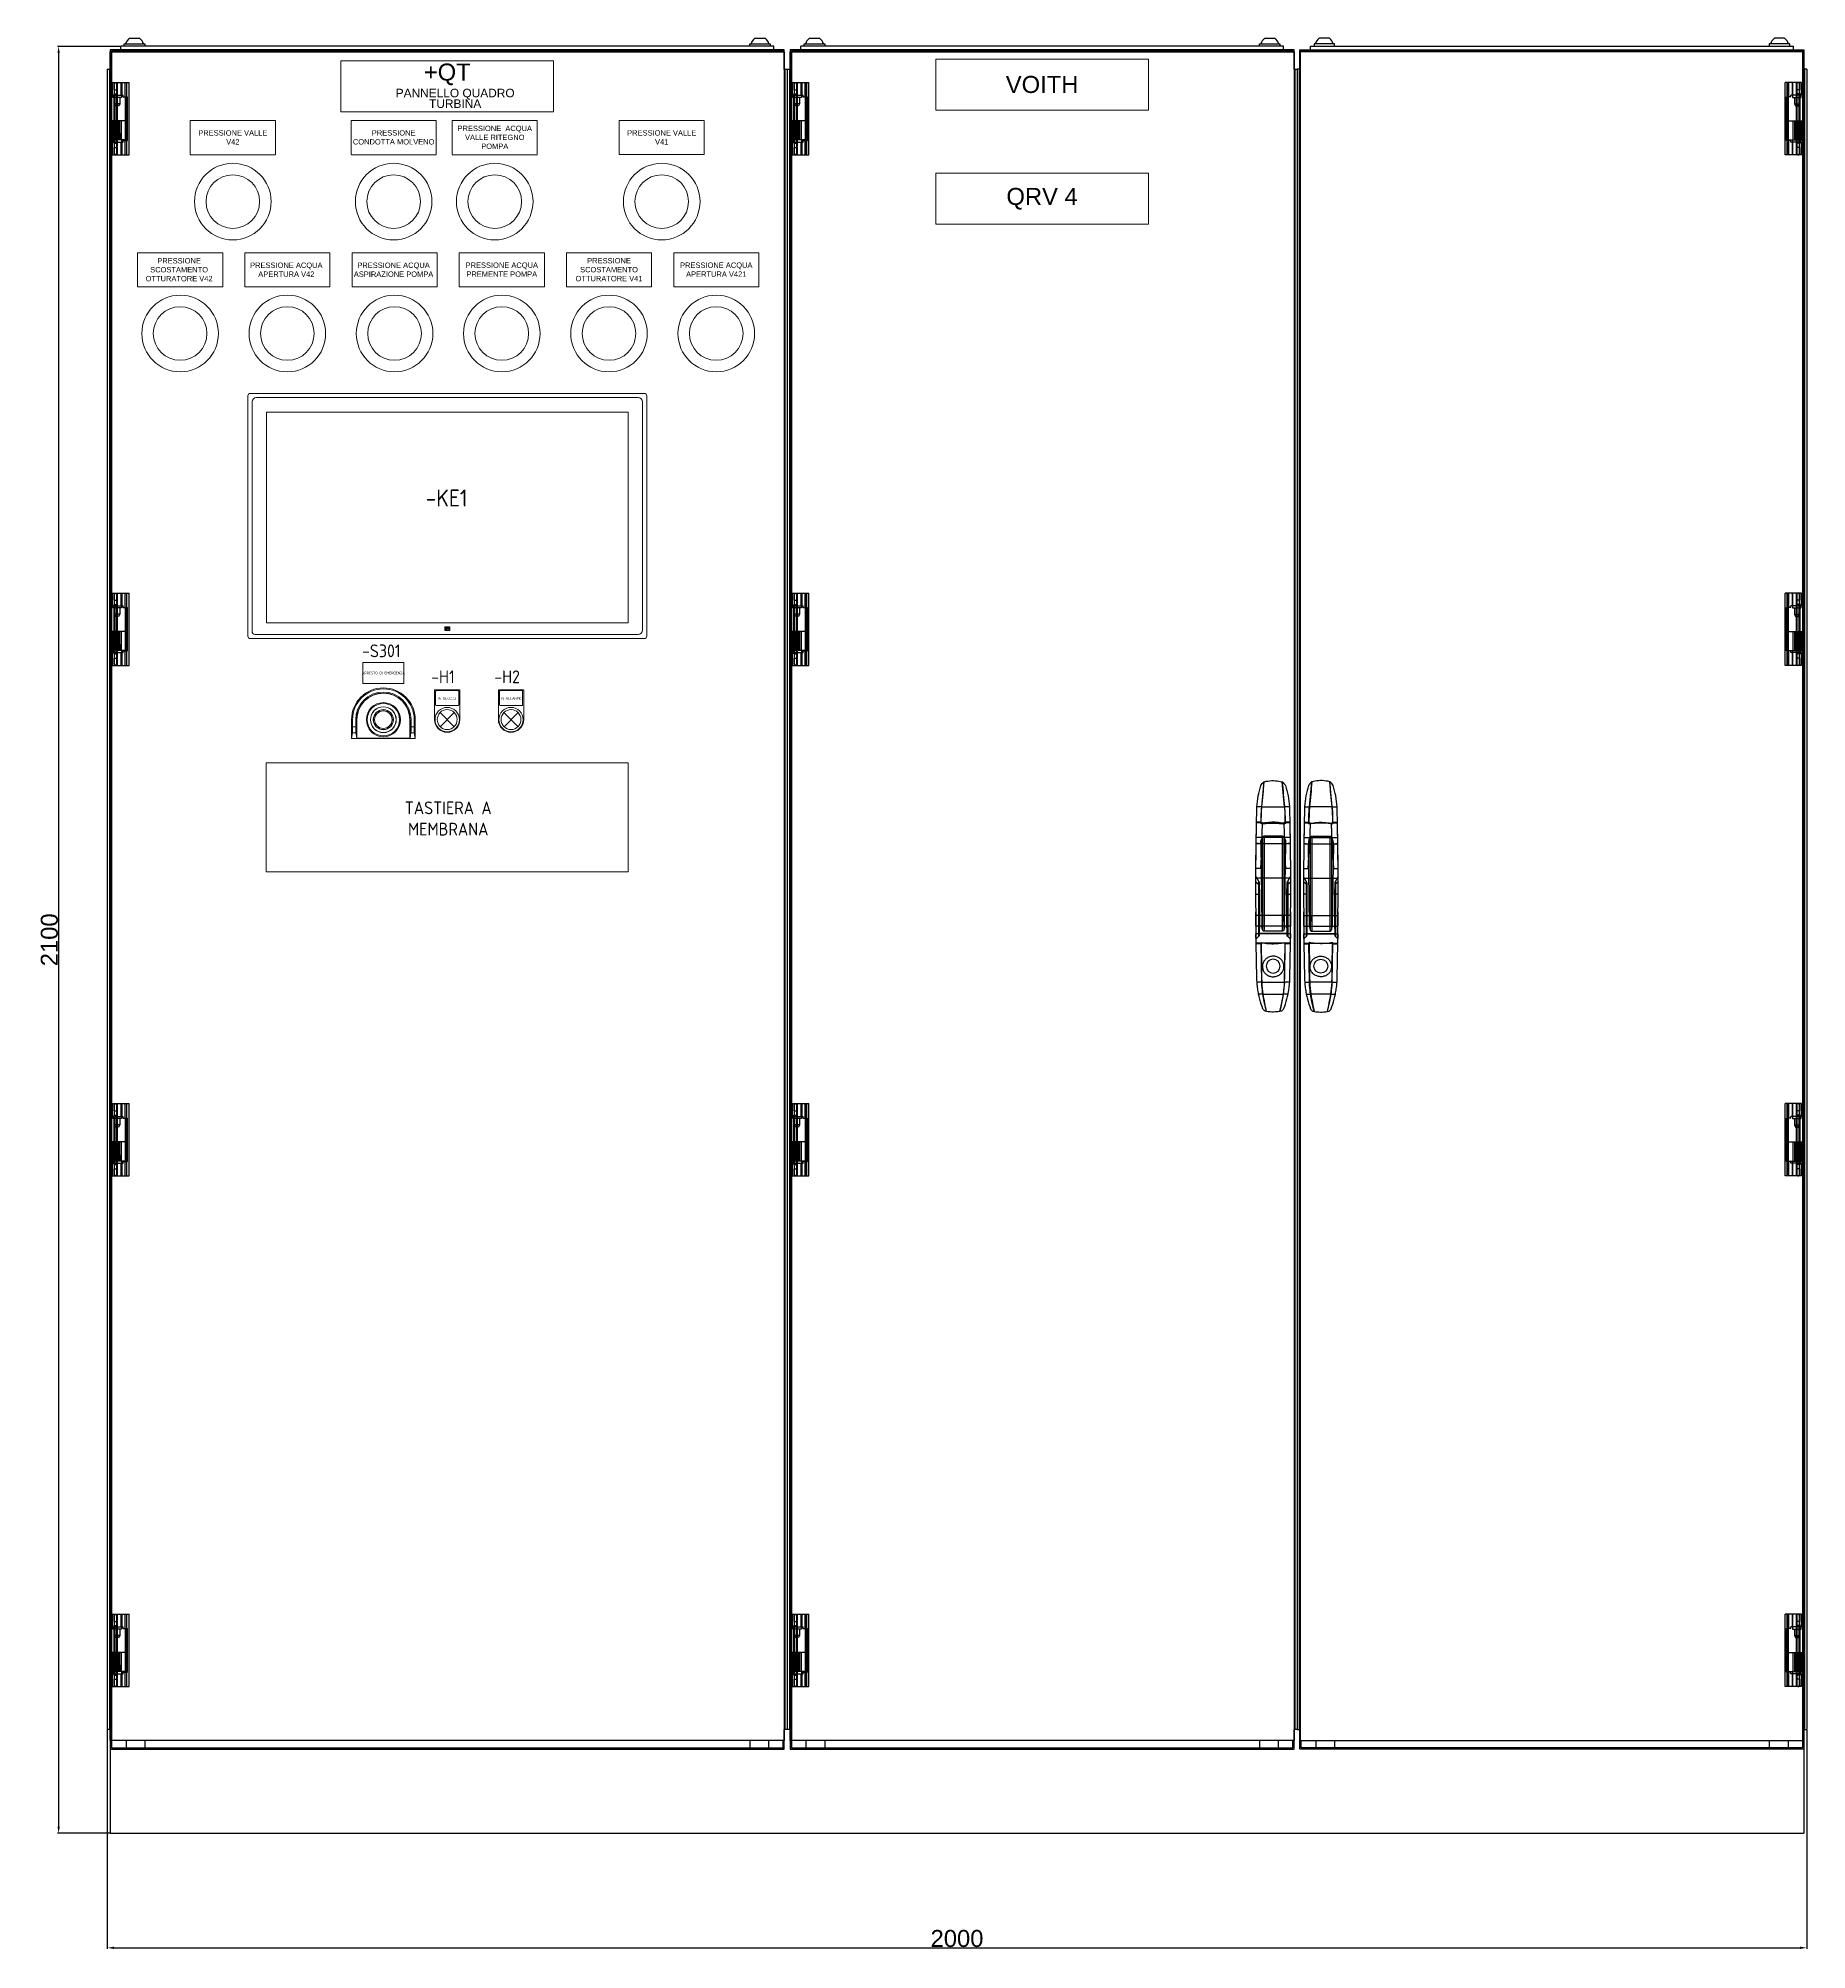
# Model space of a CAD drawing. Header units: millimetres. Extents: x 46611 to 59290, y 36233 to 38835.
# Drawn here: x 56260 to 58339, y 36304 to 38551 of the extents above; entities that cross this region are included whole.
import ezdxf
from ezdxf.enums import TextEntityAlignment as Align

# ---------------------------------------------------------------- set-up
doc = ezdxf.new("R2010")
doc.units = ezdxf.units.MM
doc.layers.add('! NO PLOT !', color=7, linetype='Continuous', true_color=0xff75dd, plot=False)
doc.layers.add('000-PI-Oprema', color=30, linetype='Continuous', lineweight=5)
doc.layers.add('SI-ORMAR-Tekst', color=7, linetype='Continuous', lineweight=5)
doc.layers.add('000-PI-ORMAR', color=2, linetype='Continuous')
doc.layers.add('000-PI_TEXT', color=7, linetype='Continuous')
doc.styles.add('ARIAL', font='arial.ttf')
doc.styles.add('PI0', font='isocpeur.ttf', dxfattribs={"width": 0.9})
doc.styles.get("Standard").update_dxf_attribs({"font": 'arial.ttf'})
doc.dimstyles.new('ISO-25-lb', dxfattribs={"dimtxt": 8, "dimasz": 8, "dimexe": 1.25, "dimexo": 0.625, "dimtad": 1, "dimtxsty": 'Standard', "dimcen": 5, "dimadec": 0, "dimazin": 0, "dimtfac": 1, "dimtmove": 0, "dimatfit": 3, "dimfxl": 1, "dimarcsym": 0})

# ---------------------------------------------------------------- blocks, each defined once
blk = doc.blocks.new('*U89')
at = {"layer": '000-PI-ORMAR'}
for p, q in [((-13.4, 105.2), (-10.6, 134.6)), ((-10.5, 134.6), (-10.9, 134.5)), ((10.9, 134.5), (10.5, 134.6)), ((13.4, 105.2), (10.6, 134.6)), ((-19.3, 101.3), (-19.7, 86.2)), ((-19.1, 105.2), (-13.4, 105.2)), ((13.2, 105.2), (-13.2, 105.2)), ((13.4, 105.2), (19.1, 105.2)), ((19.7, 86.2), (19.3, 101.3)), ((-19.7, 86.2), (-20.5, 27.7)), ((-19.7, 86.2), (-20.1, 61)), ((-20, 69.3), (-12.7, 69.3)), ((-20, 69), (-17.3, 69)), ((-19.7, 87), (-14.2, 87)), ((-19.7, 86.2), (-12.5, 86.2)), ((-17.3, 69.3), (17.3, 69.3)), ((-14.1, 86.2), (-14.2, 87)), ((-14, 85.3), (-14.1, 86.2)), ((-12.5, 86.2), (-13.4, 60.3)), ((-12.7, 69.3), (-12.6, 69.3)), ((-12.6, 69.3), (-12.6, -39.1)), ((-11.2, 85.1), (-12.5, 86.2)), ((-10.7, 70.5), (-10.7, -41)), ((-10.7, 70.5), (10.7, 70.5)), ((10.7, 70.5), (10.7, -41)), ((12.5, 86.2), (11.2, 85.1)), ((12, 85.8), (14, 85.3)), ((12.5, 86.2), (19.7, 86.2)), ((13.4, 60.3), (12.5, 86.2)), ((12.6, 69.3), (12.6, -39.1)), ((12.6, 69.3), (12.7, 69.3)), ((12.7, 69.3), (20, 69.3)), ((14, 85.3), (14.1, 86.2)), ((14.1, 86.2), (14.2, 87)), ((14.2, 87), (19.7, 87)), ((17.3, 69), (20, 69)), ((20.5, 27.7), (19.7, 86.2)), ((20.1, 60.6), (19.7, 86.2)), ((-20.1, 61.9), (-17.3, 61.9)), ((-20.1, 61.8), (-14.7, 61.8)), ((-17.3, 61.8), (17.3, 61.8)), ((-15, 32.8), (-13.4, 60.3)), ((-13.3, -35.1), (-14.7, 61.8)), ((14.7, 61.8), (13.3, -35.1)), ((13.4, 60.3), (15, 32.8)), ((14.7, 61.8), (20.1, 61.8)), ((17.3, 61.9), (20.1, 61.9)), ((20.5, 27.7), (20.3, 48.5)), ((-20.4, 35.9), (-20.5, 27.7)), ((-20.5, 32.8), (-15, 32.8)), ((-20.5, 27.7), (-20.1, -55.1)), ((-17.2, 17.8), (-20.5, 23.4)), ((15, 32.8), (20.5, 32.8)), ((20.5, 23.4), (17.2, 17.8)), ((20.1, -55.1), (20.5, 27.7)), ((-17.2, 14.2), (-20.5, 17)), ((-17.2, 2.5), (-20.5, 2.6)), ((-19.8, 21.4), (19.8, 21.4)), ((-17.2, 17.8), (-17.2, -47.4)), ((-16.2, 2.4), (-16.5, 15.5)), ((-16.5, 15.5), (-16.5, -46.1)), ((-16.4, 10.5), (-16.5, 13)), ((-16.2, 2.4), (-16.5, 2.5)), ((-16.2, -35.1), (-16.2, 2.4)), ((16.5, 15.5), (16.2, 2.4)), ((16.5, 2.5), (16.2, 2.4)), ((16.2, 2.4), (16.2, -35.1)), ((16.5, 13), (16.4, 10.5)), ((16.5, 15.5), (16.5, -46.1)), ((17.2, 17.8), (17.2, -47.4)), ((20.5, 17), (17.2, 14.2)), ((20.5, 2.6), (17.2, 2.5)), ((-20.5, -18.2), (-20.4, -35.1)), ((20.4, -35.1), (20.5, -18.2)), ((-20.5, -22.5), (20.5, -22.5)), ((-20.4, -35.1), (-13.3, -35.1)), ((-20.2, -44.2), (-20.1, -55.1)), ((-20.2, -44.2), (20.2, -44.2)), ((-16.5, -46.1), (-16.4, -43.8)), ((-16.4, -43.8), (16.4, -43.8)), ((-16.2, -35.1), (16.2, -35.1)), ((-11.5, -22.7), (-11.5, -29.5)), ((-10.7, -41), (10.7, -41)), ((13.3, -35.1), (20.4, -35.1)), ((16.4, -43.8), (16.5, -46.1)), ((20.1, -55.1), (20.2, -44.2)), ((-20.2, -50.4), (-17.2, -47.4)), ((-20.1, -55.1), (20.1, -55.1)), ((-20.1, -55.1), (-19.2, -96.1)), ((-20.1, -55.7), (-14, -55.7)), ((-14, -55.7), (-13.9, -55.1)), ((-13.4, -100.7), (-14, -55.7)), ((-13.9, -55.1), (-13.7, -54.4)), ((13.4, -100.7), (14, -55.7)), ((13.9, -55.1), (13.7, -54.4)), ((14, -55.7), (13.9, -55.1)), ((14, -55.7), (20.1, -55.7)), ((17.2, -47.4), (20.2, -50.4)), ((19.2, -96.1), (20.1, -55.1)), ((-19, -100.7), (-13.4, -100.7)), ((13.1, -100.7), (-13.1, -100.7)), ((13.4, -100.7), (19, -100.7)), ((-17.1, -114.8), (-12, -114.8)), ((11.7, -114.8), (-11.7, -114.8)), ((12, -114.8), (17.1, -114.8)), ((-9.7, -134.8), (-8, -135.2)), ((-7.8, -135.2), (-8, -135.2)), ((7.8, -135.2), (8, -135.2)), ((8, -135.2), (9.7, -134.8))]:
    blk.add_line(p, q, dxfattribs=at)
for points in [[(10.5, 134.6), (8.3, 135.2), (6.2, 135.5), (4, 135.8), (1.7, 136), (-0.5, 136), (-2.8, 135.9), (-4.7, 135.7), (-6.7, 135.5), (-8.6, 135.1), (-10.5, 134.6)], [(-14.4, 130.2), (-15.3, 127.2), (-16.1, 124.2), (-16.9, 121.1), (-17.5, 118), (-18.1, 114.8), (-18.5, 111.7), (-18.9, 108.5), (-19.1, 105.2)], [(-10.9, 134.5), (-11.6, 133.9), (-12.2, 133.2), (-12.8, 132.5), (-13.4, 131.8), (-13.9, 131), (-14.4, 130.2)], [(14.4, 130.2), (13.7, 131.4), (12.9, 132.5), (12.3, 133.2), (11.6, 133.9), (10.9, 134.5)], [(19.1, 105.2), (18.9, 108.4), (18.5, 111.6), (18.1, 114.7), (17.5, 117.9), (16.9, 121), (16.2, 124.1), (15.3, 127.2), (14.4, 130.2)], [(-19.1, 105.2), (-19.2, 104.3), (-19.2, 103.3), (-19.3, 102.3), (-19.3, 101.3)], [(-14.2, 87), (-14.2, 90.3), (-14.2, 93.5), (-14, 96.6), (-13.9, 99.7), (-13.6, 102.7), (-13.4, 105.2)], [(14.2, 87), (14.2, 90.3), (14.2, 93.5), (14, 96.6), (13.9, 99.7), (13.6, 102.7), (13.4, 105.2)], [(19.3, 101.3), (19.3, 102.3), (19.2, 103.3), (19.2, 104.3), (19.1, 105.2)], [(-12.7, 69.3), (-13.2, 68.4), (-13.6, 67.5), (-14, 66.6), (-14.3, 65.6), (-14.5, 64.6), (-14.6, 63.5), (-14.7, 62.5), (-14.7, 61.8)], [(-14, 85.3), (-12.2, 85.8), (-12, 85.8)], [(-12.6, 69.3), (-12.5, 69.5), (-12.3, 69.7), (-12.2, 69.9), (-12, 70), (-11.8, 70.2), (-11.6, 70.3), (-11.4, 70.4), (-11.2, 70.4), (-11, 70.5), (-10.7, 70.5)], [(-12, 85.8), (-10.3, 86.1), (-8.4, 86.4), (-6.5, 86.7), (-4.5, 86.9), (-2.5, 87), (-0.5, 87), (1.5, 87), (3.6, 86.9), (5.7, 86.8), (7.8, 86.5), (9.9, 86.2), (12, 85.8), (12, 85.8)], [(11.2, 85.1), (8.8, 85.5), (6.3, 85.8), (3.8, 86), (1.3, 86.1), (-0.8, 86.1), (-2.8, 86), (-4.9, 85.9), (-7, 85.7), (-9.1, 85.4), (-11.2, 85.1)], [(10.7, 70.5), (11, 70.5), (11.2, 70.4), (11.4, 70.4), (11.6, 70.3), (11.8, 70.2), (12, 70), (12.2, 69.9), (12.3, 69.7), (12.5, 69.5), (12.6, 69.3)], [(14.7, 61.8), (14.7, 62.9), (14.6, 63.9), (14.4, 65), (14.1, 66), (13.8, 66.9), (13.4, 67.9), (13, 68.8), (12.7, 69.3)], [(-16.5, 15.5), (-16.5, 15.9), (-16.6, 16.3), (-16.7, 16.6), (-16.8, 17), (-16.9, 17.3), (-17.1, 17.6), (-17.2, 17.8)], [(17.2, 17.8), (17, 17.5), (16.9, 17.2), (16.7, 16.8), (16.6, 16.5), (16.6, 16.1), (16.5, 15.8), (16.5, 15.5)], [(-16.4, -43.8), (-16.4, -43.1), (-16.3, -42.4), (-16.3, -41.6), (-16.3, -40.7), (-16.3, -39.9), (-16.3, -38.9), (-16.3, -38), (-16.2, -37), (-16.2, -36), (-16.2, -35.1)], [(-13.3, -35.1), (-13.2, -36.2), (-13.1, -37.2), (-12.9, -38.2), (-12.6, -39.1)], [(-12.6, -39.1), (-12.4, -39.6), (-12.1, -40.1), (-12, -40.4), (-11.8, -40.6), (-11.5, -40.7), (-11.3, -40.9), (-11, -40.9), (-10.8, -41), (-10.7, -41)], [(10.7, -41), (11, -40.9), (11.2, -40.9), (11.4, -40.8), (11.6, -40.7), (11.8, -40.5), (12, -40.3), (12.3, -39.8), (12.6, -39.3), (12.6, -39.1)], [(12.6, -39.1), (12.9, -38.1), (13.1, -37.1), (13.2, -36), (13.3, -35.1)], [(16.2, -35.1), (16.2, -36.1), (16.2, -37.1), (16.3, -38.1), (16.3, -39), (16.3, -39.9), (16.3, -40.8), (16.3, -41.7), (16.3, -42.5), (16.4, -43.2), (16.4, -43.8)], [(-17.2, -47.4), (-17, -47.3), (-16.9, -47.1), (-16.7, -46.9), (-16.6, -46.7), (-16.6, -46.5), (-16.5, -46.3), (-16.5, -46.1)], [(-9.6, -55.1), (-9.9, -55), (-11.8, -54.7), (-13.7, -54.4)], [(9.6, -55.1), (7.8, -55.3), (5.8, -55.5), (3.8, -55.6), (1.7, -55.7), (-0.4, -55.7), (-2.4, -55.6), (-4.3, -55.6), (-6.2, -55.4), (-8.1, -55.2), (-9.6, -55.1)], [(13.7, -54.4), (11.7, -54.8), (9.8, -55), (9.6, -55.1)], [(16.5, -46.1), (16.5, -46.3), (16.6, -46.5), (16.7, -46.8), (16.8, -47), (16.9, -47.1), (17.1, -47.3), (17.2, -47.4)], [(8.9, -73.9), (9.6, -74.6), (10.3, -75.5), (10.9, -76.3), (11.4, -77.3), (11.9, -78.2), (12.2, -79.2), (12.5, -80.2), (12.6, -81.3), (12.7, -82.3), (12.6, -83.3), (12.5, -84.2), (12.3, -85.2), (12.1, -86.1), (11.7, -87), (11.3, -87.9), (10.9, -88.7), (10.3, -89.5), (9.7, -90.3), (9, -91), (8.3, -91.6), (7.5, -92.2), (6.6, -92.8), (5.7, -93.3), (4.8, -93.7), (3.7, -94), (2.7, -94.3), (1.6, -94.5), (0.5, -94.5), (-0.6, -94.5), (-1.7, -94.4), (-2.8, -94.3), (-3.8, -94), (-4.9, -93.6), (-5.9, -93.2), (-6.9, -92.6), (-7.8, -92), (-8.6, -91.3), (-9.4, -90.6), (-10.1, -89.7), (-10.8, -88.9), (-11.3, -88), (-11.7, -87), (-12.1, -86.1), (-12.4, -85.1), (-12.6, -84.1), (-12.7, -83.1), (-12.7, -82.1), (-12.6, -81.2), (-12.5, -80.2), (-12.2, -79.3), (-11.9, -78.4), (-11.6, -77.5), (-11.1, -76.7), (-10.6, -75.9), (-10, -75.1), (-9.4, -74.3), (-8.6, -73.6), (-7.8, -73), (-7, -72.4), (-6.1, -71.9), (-5.1, -71.4), (-4.1, -71), (-3.1, -70.7), (-2, -70.5), (-0.9, -70.4), (0.1, -70.4), (1.2, -70.4), (2.3, -70.6), (3.3, -70.8), (4.4, -71.1), (5.4, -71.5), (6.3, -72), (7.2, -72.5), (8.1, -73.2), (8.9, -73.9)], [(-19.2, -96.1), (-19.1, -98.4), (-19, -100.7)], [(-19, -100.7), (-18.8, -102.4), (-18.7, -104.2), (-18.5, -105.9), (-18.3, -107.6), (-18.1, -109.2), (-17.8, -110.9), (-17.6, -111.9), (-17.5, -112.9), (-17.3, -113.9), (-17.1, -114.8)], [(-12, -114.8), (-12.4, -112.5), (-12.7, -110.1), (-13, -107.5), (-13.2, -104.8), (-13.4, -102.1), (-13.4, -100.7)], [(12, -114.8), (12.4, -112.5), (12.7, -110.1), (13, -107.5), (13.2, -104.8), (13.4, -102.1), (13.4, -100.7)], [(17.1, -114.8), (17.4, -113.4), (17.6, -111.9), (17.9, -110.4), (18.1, -108.7), (18.4, -107), (18.6, -105.3), (18.7, -104.2), (18.8, -103), (18.9, -101.8), (19, -100.7)], [(19, -100.7), (19.1, -98.4), (19.2, -96.1)], [(-17.1, -114.8), (-16.5, -117.9), (-15.7, -120.9), (-14.9, -123.8), (-14.1, -126.7), (-13.1, -129.6), (-12.1, -132.3)], [(-12.1, -132.3), (-11.6, -133), (-11, -133.6), (-10.4, -134.2), (-9.7, -134.8)], [(-8, -135.2), (-10.5, -123.5), (-12, -114.8)], [(8, -135.2), (10.5, -123.5), (12, -114.8)], [(9.7, -134.8), (10.4, -134.2), (11, -133.6), (11.6, -133), (12.1, -132.3)], [(12.1, -132.3), (13.1, -129.6), (14.1, -126.8), (14.9, -123.9), (15.7, -120.9), (16.5, -117.9), (17.1, -114.8)], [(-7.8, -135.2), (-5.9, -135.6), (-4.1, -135.8), (-2.2, -135.9), (-0.2, -136), (1.7, -136), (3.7, -135.8), (5.8, -135.6), (7.8, -135.2)]]:
    blk.add_lwpolyline(points, dxfattribs=at)
blk.add_circle((0, -82.1), 8.15, dxfattribs=at)
for centre, major_axis, ratio, start_param, end_param in [((73, -135.2), (0, 546.8), 0.175521, 1.054802, 1.115623), ((-73, -135.2), (0, 546.8), 0.175521, -1.115623, -1.054802), ((-7.5, 87.2), (0, 37), 0.175521, 1.061397, 1.596486), ((7.5, 87.2), (0, 37), 0.175521, 4.6867, 5.221788), ((-7.5, 87.2), (0, 37), 0.175521, -4.6867, -4.66155), ((7.5, 87.2), (0, 37), 0.175521, 4.66155, 4.6867), ((-19.5, 12.8), (-3, 0), 0.71325, 3.261467, 3.839724), ((-19.5, 2.5), (-3, 0), 0.017452, 3.261467, 3.839724), ((19.5, 12.8), (-3, 0), 0.71325, 5.585054, 6.163311), ((19.5, 2.5), (-3, 0), 0.017452, -0.698132, -0.119874), ((137.5, -39.6), (0, 669.9), 0.225671, -4.689366, -4.621155), ((-137.5, -39.6), (0, 669.9), 0.225671, 4.621155, 4.689366), ((-5.9, -95.4), (0, 32.4), 0.225671, 1.735147, 2.215471), ((5.9, -95.4), (0, 32.4), 0.225671, 4.067714, 4.548039), ((21.2, -9.1), (0, 180.2), 0.225671, -4.085045, -3.936826), ((-21.2, -9.1), (0, 180.2), 0.225671, 3.936826, 4.085045)]:
    blk.add_ellipse(centre, major_axis=major_axis, ratio=ratio, start_param=start_param, end_param=end_param, dxfattribs=at)
blk = doc.blocks.new('A$C34f25ed7')
at = {"layer": '000-PI-ORMAR'}
blk.add_blockref('*U89', (-4, -1008.4), dxfattribs=at)
blk = doc.blocks.new('*D198')
at = {"color": 0, "linetype": 'Continuous', "lineweight": -2, "ltscale": 0.25, "transparency": 16777216}
for p, q in [((56341.5, 36562.4), (56341.5, 36305.2)), ((58338.5, 36562.4), (58338.5, 36305.2)), ((56349.5, 36306.4), (58330.5, 36306.4))]:
    blk.add_line(p, q, dxfattribs=at)
at = {"color": 0, "ltscale": 0.25, "transparency": 16777216}
for points in [[(56349.5, 36307.8), (56349.5, 36305.1), (56341.5, 36306.4)], [(58330.5, 36307.8), (58330.5, 36305.1), (58338.5, 36306.4)]]:
    blk.add_solid(points, dxfattribs=at)
at = {"layer": 'Defpoints', "color": 0, "ltscale": 0.25, "transparency": 16777216}
for p in [(56341.5, 36563), (58338.5, 36563), (58338.5, 36306.4)]:
    blk.add_point(p, dxfattribs=at)
at = {"color": 0, "ltscale": 0.25, "transparency": 16777216, "insert": (57340, 36317.3), "char_height": 20, "attachment_point": 5}
blk.add_mtext('2000', dxfattribs=at)
blk = doc.blocks.new('*D199')
at = {"color": 0, "linetype": 'Continuous', "lineweight": -2, "ltscale": 0.25, "transparency": 16777216}
for p, q in [((56356.7, 38541), (56283.1, 38541)), ((56284.3, 38533), (56284.3, 36449)), ((56344.4, 36441), (56283.1, 36441))]:
    blk.add_line(p, q, dxfattribs=at)
at = {"color": 0, "ltscale": 0.25, "transparency": 16777216}
for points in [[(56283, 38533), (56285.7, 38533), (56284.3, 38541)], [(56283, 36449), (56285.7, 36449), (56284.3, 36441)]]:
    blk.add_solid(points, dxfattribs=at)
at = {"layer": 'Defpoints', "color": 0, "ltscale": 0.25, "transparency": 16777216}
for p in [(56357.3, 38541), (56284.3, 36441), (56345, 36441)]:
    blk.add_point(p, dxfattribs=at)
at = {"color": 0, "ltscale": 0.25, "transparency": 16777216, "insert": (56273.5, 37491), "char_height": 20, "attachment_point": 5, "rotation": 90}
blk.add_mtext('2100', dxfattribs=at)
blk = doc.blocks.new('PPC2-CW19-ADL')
blk.add_wipeout([(77652.4, 29239.1), (78121.2, 29239.1), (78121.2, 28950.9), (77652.4, 28950.9)])
at = {"ltscale": 0.25}
for p, q in [((77884, 28963.9), (77884, 28964.6)), ((77884, 28964.6), (77884.7, 28964.6)), ((77884.7, 28963.9), (77884, 28963.9)), ((77884.7, 28963.5), (77884, 28963.5)), ((77884, 28963.5), (77884, 28960.4)), ((77884, 28960.4), (77884.7, 28960.4)), ((77884.7, 28964.6), (77884.7, 28963.9)), ((77884.7, 28960.4), (77884.7, 28963.5)), ((77886.8, 28964.6), (77885.3, 28964.6)), ((77885.3, 28964.6), (77885.3, 28960.4)), ((77885.3, 28960.4), (77888.3, 28960.4)), ((77886, 28962.9), (77886, 28963.9)), ((77886, 28963.9), (77888.3, 28963.9)), ((77888.3, 28962.9), (77886, 28962.9)), ((77886, 28960.9), (77886, 28962.4)), ((77886, 28962.4), (77888.3, 28962.4)), ((77888.3, 28960.9), (77886, 28960.9)), ((77886.8, 28964.6), (77888.3, 28964.6)), ((77888.3, 28963.9), (77888.3, 28964.6)), ((77888.3, 28962.4), (77888.3, 28962.9)), ((77888.3, 28960.4), (77888.3, 28960.9)), ((77889.6, 28964.6), (77888.9, 28964.6)), ((77888.9, 28964.6), (77888.9, 28963.9)), ((77888.9, 28963.9), (77889.6, 28963.9)), ((77888.9, 28960.4), (77888.9, 28963.5)), ((77888.9, 28963.5), (77889.6, 28963.5)), ((77889.6, 28960.4), (77888.9, 28960.4)), ((77889.6, 28963.9), (77889.6, 28964.6)), ((77889.6, 28963.5), (77889.6, 28960.4))]:
    blk.add_line(p, q, dxfattribs=at)
blk.add_lwpolyline([(77655.4, 29239.1), (78118.2, 29239.1, -0.414214), (78121.2, 29236.1), (78121.2, 28953.9, -0.414214), (78118.2, 28950.9), (77655.4, 28950.9, -0.414214), (77652.4, 28953.9), (77652.4, 29236.1, -0.414214)], format="xyb", close=True, dxfattribs=at)
for points in [[(77657.4, 28959.4), (77657.4, 29229.1)], [(77662.4, 29234.1), (78111.2, 29234.1)], [(78116.2, 29229.1), (78116.2, 28960.9)], [(78111.2, 28955.9), (77660.9, 28955.9)]]:
    blk.add_lwpolyline(points, dxfattribs=at)
blk.add_lwpolyline([(77674.4, 29217.1), (78099.2, 29217.1), (78099.2, 28969.4), (77674.4, 28969.4)], close=True, dxfattribs=at)
for centre, radius, start, end in [((77662.4, 29229.1), 5, 90, 180), ((78111.2, 29229.1), 5, 0, 90), ((77660.9, 28959.4), 3.54, 180, 270), ((78111.2, 28960.9), 5, 270, 0)]:
    blk.add_arc(centre, radius, start, end, dxfattribs=at)
blk = doc.blocks.new('podloska')
for p, q in [((43278.7, 39063.5), (43278.7, 39097.9)), ((43279.2, 39098.4), (43308, 39098.4)), ((43280, 39080.9), (43280, 39096.6)), ((43281, 39097.6), (43306.2, 39097.6)), ((43307.2, 39080.9), (43307.2, 39096.6)), ((43308.5, 39063.5), (43308.5, 39097.9)), ((43281, 39079.9), (43306.2, 39079.9))]:
    blk.add_line(p, q)
blk.add_circle((43293.6, 39063.5), 14.3)
at = {"ltscale": 0.25}
blk.add_circle((43293.6, 39063.5), 11.7, dxfattribs=at)
for centre, radius, start, end in [((43279.2, 39097.9), 0.5, 90, 179.9998), ((43281, 39096.6), 1, 90, 180.0001), ((43306.2, 39096.6), 1, 359.9999, 90), ((43308, 39097.9), 0.5, 0.0002, 90), ((43281, 39080.9), 1, 180, 270), ((43306.2, 39080.9), 1, 270, 0), ((43293.6, 39063.5), 14.9, 180, 0)]:
    blk.add_arc(centre, radius, start, end)
blk = doc.blocks.new('ESD - 3SU1051-1BA20-0AA0')
for p, q in [((43979.3, 39069.2), (43980.6, 39069.2)), ((43979.3, 39047.1), (43979.3, 39069.2)), ((43980.6, 39060.7), (43980.6, 39069.2)), ((43984.2, 39069.2), (43985.4, 39069.2)), ((43984.2, 39060.7), (43984.2, 39069.2)), ((43985.4, 39069.2), (43985.6, 39069.2)), ((43985.4, 39047.6), (43985.4, 39069.2)), ((43985.6, 39047.5), (43985.6, 39069.2)), ((44047.9, 39069.2), (44048.1, 39069.2)), ((44047.9, 39047.5), (44047.9, 39069.2)), ((44048.1, 39069.2), (44049.2, 39069.2)), ((44048.1, 39047.6), (44048.1, 39069.2)), ((44049.2, 39060.7), (44049.2, 39069.2)), ((44052.9, 39069.2), (44054.1, 39069.2)), ((44052.9, 39060.7), (44052.9, 39069.2)), ((44054.1, 39047.1), (44054.1, 39069.2)), ((43979.3, 39047.1), (43980.4, 39053.7)), ((43979.3, 39047.1), (43995.6, 39047.1)), ((43980.4, 39053.7), (43984.4, 39053.7)), ((43980.6, 39060.7), (43984.2, 39060.7)), ((43985.4, 39047.6), (43984.4, 39053.7)), ((43985.6, 39047.5), (44047.9, 39047.5)), ((43995.5, 39047.2), (44037.9, 39047.2)), ((44037.8, 39047.1), (44054.1, 39047.1)), ((44048.1, 39047.6), (44049.1, 39053.7)), ((44049.1, 39053.7), (44053, 39053.7)), ((44049.2, 39060.7), (44052.9, 39060.7)), ((44054.1, 39047.1), (44053, 39053.7))]:
    blk.add_line(p, q)
for points in [[(43980.4, 39053.7), (43980.5, 39054.1), (43980.5, 39054.7), (43980.5, 39055.6), (43980.5, 39056.7), (43980.6, 39057.9), (43980.6, 39059.2), (43980.6, 39060.7)], [(43984.2, 39060.7), (43984.2, 39059.2), (43984.2, 39057.9), (43984.3, 39056.7), (43984.3, 39055.6), (43984.3, 39054.7), (43984.3, 39054.1), (43984.4, 39053.7)], [(43985.4, 39047.6), (43985.4, 39047.6), (43985.4, 39047.6), (43985.4, 39047.6), (43985.5, 39047.6), (43985.5, 39047.6), (43985.5, 39047.5), (43985.6, 39047.5), (43985.6, 39047.5)], [(44047.9, 39047.5), (44047.9, 39047.5), (44047.9, 39047.5), (44048, 39047.6), (44048, 39047.6), (44048, 39047.6), (44048, 39047.6), (44048, 39047.6), (44048.1, 39047.6)], [(44049.1, 39053.7), (44049.1, 39054.1), (44049.1, 39054.7), (44049.2, 39055.6), (44049.2, 39056.7), (44049.2, 39057.9), (44049.2, 39059.2), (44049.2, 39060.7)], [(44052.9, 39060.7), (44052.9, 39059.2), (44052.9, 39057.9), (44052.9, 39056.7), (44052.9, 39055.6), (44053, 39054.7), (44053, 39054.1), (44053, 39053.7)]]:
    blk.add_lwpolyline(points)
for radius in [20, 19.1, 15.2, 15, 11.8, 11.7, 10.3]:
    blk.add_circle((44016.7, 39069.2), radius)
for radius, start, end in [(37.4, 0, 180), (36.2, 0, 180), (32.5, 0, 180), (31.3, 0, 180), (31.1, 0, 180), (30.5, 225.9962, 226.1678), (30.5, 313.8322, 314.0038)]:
    blk.add_arc((44016.7, 39069.2), radius, start, end)

msp = doc.modelspace()

# ---------------------------------------------------------------- linework, layer by layer
at = {"layer": '! NO PLOT !'}
for p, q in [((56347.577, 38483.528), (56347.577, 38498.528)), ((56347.577, 38498.528), (56367.019, 38498.528)), ((56347.577, 38483.528), (56360.341, 38483.528)), ((56348.027, 38481.028), (56348.027, 38483.528)), ((56358.227, 38481.028), (56348.027, 38481.028)), ((56349.42, 38485.028), (56353.655, 38485.028)), ((56349.42, 38427.028), (56349.42, 38485.028)), ((56349.502, 38490.028), (56349.502, 38496.528)), ((56350.149, 38496.528), (56349.502, 38496.528)), ((56349.502, 38490.028), (56353.655, 38490.028)), ((56349.855, 38427.028), (56349.855, 38485.028)), ((56350.144, 38422.028), (56350.144, 38490.028)), ((56350.149, 38415.528), (56350.149, 38496.528)), ((56350.177, 38473.539), (56350.177, 38481.028)), ((56350.573, 38427.028), (56350.573, 38485.028)), ((56352.908, 38413.528), (56352.908, 38498.528)), ((56353.127, 38483.528), (56353.127, 38498.528)), ((56353.655, 38413.528), (56353.655, 38498.528)), ((56356.077, 38481.028), (56356.077, 38473.539)), ((56357.763, 38483.528), (56357.763, 38498.528)), ((56358.227, 38483.528), (56358.227, 38481.028)), ((56358.677, 38498.528), (56358.677, 38483.528)), ((56360.341, 38481.528), (56360.341, 38483.528)), ((56360.341, 38481.528), (56365.265, 38481.528)), ((56362.439, 38481.528), (56362.439, 38498.528)), ((56362.803, 38430.528), (56362.803, 38481.528)), ((56364.331, 38413.528), (56364.331, 38498.528)), ((56364.536, 38481.528), (56364.536, 38498.528)), ((56365.265, 38430.528), (56365.265, 38481.528)), ((56367.019, 38413.528), (56367.019, 38498.528)), ((57146.577, 38483.528), (57146.577, 38498.528)), ((57146.577, 38498.528), (57166.019, 38498.528)), ((57146.577, 38483.528), (57159.341, 38483.528)), ((57147.027, 38481.028), (57147.027, 38483.528)), ((57157.227, 38481.028), (57147.027, 38481.028)), ((57148.42, 38485.028), (57152.655, 38485.028)), ((57148.42, 38427.028), (57148.42, 38485.028)), ((57148.502, 38490.028), (57148.502, 38496.528)), ((57149.149, 38496.528), (57148.502, 38496.528)), ((57148.502, 38490.028), (57152.655, 38490.028)), ((57148.855, 38427.028), (57148.855, 38485.028)), ((57149.144, 38422.028), (57149.144, 38490.028)), ((57149.149, 38415.528), (57149.149, 38496.528)), ((57149.177, 38473.539), (57149.177, 38481.028)), ((57149.573, 38427.028), (57149.573, 38485.028)), ((57151.908, 38413.528), (57151.908, 38498.528)), ((57152.127, 38483.528), (57152.127, 38498.528)), ((57152.655, 38413.528), (57152.655, 38498.528)), ((57155.077, 38481.028), (57155.077, 38473.539)), ((57156.763, 38483.528), (57156.763, 38498.528)), ((57157.227, 38483.528), (57157.227, 38481.028)), ((57157.677, 38498.528), (57157.677, 38483.528)), ((57159.341, 38481.528), (57159.341, 38483.528)), ((57159.341, 38481.528), (57164.265, 38481.528)), ((57161.439, 38481.528), (57161.439, 38498.528)), ((57161.803, 38430.528), (57161.803, 38481.528)), ((57163.331, 38413.528), (57163.331, 38498.528)), ((57163.536, 38481.528), (57163.536, 38498.528)), ((57164.265, 38430.528), (57164.265, 38481.528)), ((57166.019, 38413.528), (57166.019, 38498.528)), ((58313.044, 38413.528), (58313.044, 38498.528)), ((58332.487, 38498.528), (58313.044, 38498.528)), ((58314.799, 38430.528), (58314.799, 38481.528)), ((58319.723, 38481.528), (58314.799, 38481.528)), ((58315.527, 38481.528), (58315.527, 38498.528)), ((58315.732, 38413.528), (58315.732, 38498.528)), ((58317.261, 38430.528), (58317.261, 38481.528)), ((58317.625, 38481.528), (58317.625, 38498.528)), ((58332.487, 38483.528), (58319.723, 38483.528)), ((58319.723, 38481.528), (58319.723, 38483.528)), ((58321.387, 38498.528), (58321.387, 38483.528)), ((58321.837, 38483.528), (58321.837, 38481.028)), ((58321.837, 38481.028), (58332.037, 38481.028)), ((58322.3, 38483.528), (58322.3, 38498.528)), ((58323.987, 38481.028), (58323.987, 38473.539)), ((58326.408, 38413.528), (58326.408, 38498.528)), ((58330.562, 38490.028), (58326.408, 38490.028)), ((58330.643, 38485.028), (58326.408, 38485.028)), ((58326.937, 38483.528), (58326.937, 38498.528)), ((58327.155, 38413.528), (58327.155, 38498.528)), ((58329.49, 38427.028), (58329.49, 38485.028)), ((58329.887, 38473.539), (58329.887, 38481.028)), ((58329.915, 38496.528), (58330.562, 38496.528)), ((58329.915, 38415.528), (58329.915, 38496.528)), ((58329.919, 38422.028), (58329.919, 38490.028)), ((58330.209, 38427.028), (58330.209, 38485.028)), ((58330.562, 38490.028), (58330.562, 38496.528)), ((58330.643, 38427.028), (58330.643, 38485.028)), ((58332.037, 38481.028), (58332.037, 38483.528)), ((58332.487, 38483.528), (58332.487, 38498.528)), ((56356.077, 38473.539), (56350.177, 38473.539)), ((56351.627, 38471.028), (56350.177, 38473.539)), ((56354.627, 38471.028), (56351.627, 38471.028)), ((56356.077, 38473.539), (56354.627, 38471.028)), ((57155.077, 38473.539), (57149.177, 38473.539)), ((57150.627, 38471.028), (57149.177, 38473.539)), ((57153.627, 38471.028), (57150.627, 38471.028)), ((57155.077, 38473.539), (57153.627, 38471.028)), ((58323.987, 38473.539), (58329.887, 38473.539)), ((58323.987, 38473.539), (58325.437, 38471.028)), ((58325.437, 38471.028), (58328.437, 38471.028)), ((58328.437, 38471.028), (58329.887, 38473.539)), ((56363.82, 38453.528), (56347.02, 38453.528)), ((56347.222, 38453.528), (56347.222, 38431.028)), ((56347.977, 38453.528), (56347.977, 38431.028)), ((56348.98, 38431.028), (56348.98, 38453.528)), ((56349.101, 38453.528), (56349.101, 38431.028)), ((56349.857, 38453.528), (56349.857, 38431.028)), ((56350.177, 38438.516), (56351.627, 38441.028)), ((56350.177, 38431.028), (56350.177, 38438.516)), ((56356.077, 38438.516), (56350.177, 38438.516)), ((56350.98, 38453.528), (56350.98, 38431.028)), ((56351.341, 38453.528), (56351.341, 38431.028)), ((56354.627, 38441.028), (56351.627, 38441.028)), ((56351.698, 38453.528), (56351.698, 38431.028)), ((56353.841, 38453.528), (56353.841, 38431.028)), ((56354.198, 38453.528), (56354.198, 38431.028)), ((56354.627, 38441.028), (56356.077, 38438.516)), ((56355.87, 38453.528), (56355.87, 38431.028)), ((56356.077, 38438.516), (56356.077, 38431.028)), ((56357.87, 38453.528), (56357.87, 38431.028)), ((56363.82, 38453.528), (56363.82, 38431.028)), ((57162.82, 38453.528), (57146.02, 38453.528)), ((57146.222, 38453.528), (57146.222, 38431.028)), ((57146.977, 38453.528), (57146.977, 38431.028)), ((57147.98, 38431.028), (57147.98, 38453.528)), ((57148.101, 38453.528), (57148.101, 38431.028)), ((57148.857, 38453.528), (57148.857, 38431.028)), ((57149.177, 38438.516), (57150.627, 38441.028)), ((57149.177, 38431.028), (57149.177, 38438.516)), ((57155.077, 38438.516), (57149.177, 38438.516)), ((57149.98, 38453.528), (57149.98, 38431.028)), ((57150.341, 38453.528), (57150.341, 38431.028)), ((57153.627, 38441.028), (57150.627, 38441.028)), ((57150.698, 38453.528), (57150.698, 38431.028)), ((57152.841, 38453.528), (57152.841, 38431.028)), ((57153.198, 38453.528), (57153.198, 38431.028)), ((57153.627, 38441.028), (57155.077, 38438.516)), ((57154.87, 38453.528), (57154.87, 38431.028)), ((57155.077, 38438.516), (57155.077, 38431.028)), ((57156.87, 38453.528), (57156.87, 38431.028)), ((57162.82, 38453.528), (57162.82, 38431.028)), ((58316.244, 38453.528), (58333.044, 38453.528)), ((58316.244, 38453.528), (58316.244, 38431.028)), ((58322.194, 38453.528), (58322.194, 38431.028)), ((58325.437, 38441.028), (58323.987, 38438.516)), ((58323.987, 38438.516), (58323.987, 38431.028)), ((58323.987, 38438.516), (58329.887, 38438.516)), ((58324.194, 38453.528), (58324.194, 38431.028)), ((58325.437, 38441.028), (58328.437, 38441.028)), ((58325.865, 38453.528), (58325.865, 38431.028)), ((58326.223, 38453.528), (58326.223, 38431.028)), ((58328.365, 38453.528), (58328.365, 38431.028)), ((58329.887, 38438.516), (58328.437, 38441.028)), ((58328.722, 38453.528), (58328.722, 38431.028)), ((58329.083, 38453.528), (58329.083, 38431.028)), ((58329.887, 38431.028), (58329.887, 38438.516)), ((58330.207, 38453.528), (58330.207, 38431.028)), ((58330.963, 38453.528), (58330.963, 38431.028)), ((58331.083, 38431.028), (58331.083, 38453.528)), ((58332.086, 38453.528), (58332.086, 38431.028)), ((58332.842, 38453.528), (58332.842, 38431.028)), ((56363.82, 38431.028), (56347.02, 38431.028)), ((56347.577, 38413.528), (56347.577, 38428.528)), ((56347.577, 38428.528), (56360.341, 38428.528)), ((56347.577, 38413.528), (56367.019, 38413.528)), ((56348.027, 38428.528), (56348.027, 38431.028)), ((56349.42, 38427.028), (56353.655, 38427.028)), ((56349.502, 38422.028), (56353.655, 38422.028)), ((56349.502, 38415.528), (56349.502, 38422.028)), ((56350.149, 38415.528), (56349.502, 38415.528)), ((56353.127, 38413.528), (56353.127, 38428.528)), ((56357.763, 38413.528), (56357.763, 38428.528)), ((56358.227, 38431.028), (56358.227, 38428.528)), ((56358.677, 38428.528), (56358.677, 38413.528)), ((56360.341, 38428.528), (56360.341, 38430.528)), ((56360.341, 38430.528), (56365.265, 38430.528)), ((56362.439, 38413.528), (56362.439, 38430.528)), ((56364.536, 38413.528), (56364.536, 38430.528)), ((57162.82, 38431.028), (57146.02, 38431.028)), ((57146.577, 38413.528), (57146.577, 38428.528)), ((57146.577, 38428.528), (57159.341, 38428.528)), ((57146.577, 38413.528), (57166.019, 38413.528)), ((57147.027, 38428.528), (57147.027, 38431.028)), ((57148.42, 38427.028), (57152.655, 38427.028)), ((57148.502, 38422.028), (57152.655, 38422.028)), ((57148.502, 38415.528), (57148.502, 38422.028)), ((57149.149, 38415.528), (57148.502, 38415.528)), ((57152.127, 38413.528), (57152.127, 38428.528)), ((57156.763, 38413.528), (57156.763, 38428.528)), ((57157.227, 38431.028), (57157.227, 38428.528)), ((57157.677, 38428.528), (57157.677, 38413.528)), ((57159.341, 38428.528), (57159.341, 38430.528)), ((57159.341, 38430.528), (57164.265, 38430.528)), ((57161.439, 38413.528), (57161.439, 38430.528)), ((57163.536, 38413.528), (57163.536, 38430.528)), ((58332.487, 38413.528), (58313.044, 38413.528)), ((58319.723, 38430.528), (58314.799, 38430.528)), ((58315.527, 38413.528), (58315.527, 38430.528)), ((58316.244, 38431.028), (58333.044, 38431.028)), ((58317.625, 38413.528), (58317.625, 38430.528)), ((58319.723, 38428.528), (58319.723, 38430.528)), ((58332.487, 38428.528), (58319.723, 38428.528)), ((58321.387, 38428.528), (58321.387, 38413.528)), ((58321.837, 38431.028), (58321.837, 38428.528)), ((58322.3, 38413.528), (58322.3, 38428.528)), ((58330.643, 38427.028), (58326.408, 38427.028)), ((58330.562, 38422.028), (58326.408, 38422.028)), ((58326.937, 38413.528), (58326.937, 38428.528)), ((58329.915, 38415.528), (58330.562, 38415.528)), ((58330.562, 38415.528), (58330.562, 38422.028)), ((58332.037, 38428.528), (58332.037, 38431.028)), ((58332.487, 38413.528), (58332.487, 38428.528)), ((56347.577, 37883.528), (56347.577, 37898.528)), ((56347.577, 37898.528), (56367.019, 37898.528)), ((56349.502, 37890.028), (56349.502, 37896.528)), ((56350.149, 37896.528), (56349.502, 37896.528)), ((56350.149, 37815.528), (56350.149, 37896.528)), ((56352.908, 37813.528), (56352.908, 37898.528)), ((56353.127, 37883.528), (56353.127, 37898.528)), ((56353.655, 37813.528), (56353.655, 37898.528)), ((56357.763, 37883.528), (56357.763, 37898.528)), ((56358.677, 37898.528), (56358.677, 37883.528)), ((56362.439, 37881.528), (56362.439, 37898.528)), ((56364.331, 37813.528), (56364.331, 37898.528)), ((56364.536, 37881.528), (56364.536, 37898.528)), ((56367.019, 37813.528), (56367.019, 37898.528)), ((57146.577, 37883.528), (57146.577, 37898.528)), ((57146.577, 37898.528), (57166.019, 37898.528)), ((57148.502, 37890.028), (57148.502, 37896.528)), ((57149.149, 37896.528), (57148.502, 37896.528)), ((57149.149, 37815.528), (57149.149, 37896.528)), ((57151.908, 37813.528), (57151.908, 37898.528)), ((57152.127, 37883.528), (57152.127, 37898.528)), ((57152.655, 37813.528), (57152.655, 37898.528)), ((57156.763, 37883.528), (57156.763, 37898.528)), ((57157.677, 37898.528), (57157.677, 37883.528)), ((57161.439, 37881.528), (57161.439, 37898.528)), ((57163.331, 37813.528), (57163.331, 37898.528)), ((57163.536, 37881.528), (57163.536, 37898.528)), ((57166.019, 37813.528), (57166.019, 37898.528)), ((58313.044, 37813.528), (58313.044, 37898.528)), ((58332.487, 37898.528), (58313.044, 37898.528)), ((58315.527, 37881.528), (58315.527, 37898.528)), ((58315.732, 37813.528), (58315.732, 37898.528)), ((58317.625, 37881.528), (58317.625, 37898.528)), ((58321.387, 37898.528), (58321.387, 37883.528)), ((58322.3, 37883.528), (58322.3, 37898.528)), ((58326.408, 37813.528), (58326.408, 37898.528)), ((58326.937, 37883.528), (58326.937, 37898.528)), ((58327.155, 37813.528), (58327.155, 37898.528)), ((58329.915, 37896.528), (58330.562, 37896.528)), ((58329.915, 37815.528), (58329.915, 37896.528)), ((58330.562, 37890.028), (58330.562, 37896.528)), ((58332.487, 37883.528), (58332.487, 37898.528)), ((56347.577, 37883.528), (56360.341, 37883.528)), ((56348.027, 37881.028), (56348.027, 37883.528)), ((56358.227, 37881.028), (56348.027, 37881.028)), ((56349.42, 37885.028), (56353.655, 37885.028)), ((56349.42, 37827.028), (56349.42, 37885.028)), ((56349.502, 37890.028), (56353.655, 37890.028)), ((56349.855, 37827.028), (56349.855, 37885.028)), ((56350.144, 37822.028), (56350.144, 37890.028)), ((56350.177, 37873.539), (56350.177, 37881.028)), ((56350.573, 37827.028), (56350.573, 37885.028)), ((56356.077, 37881.028), (56356.077, 37873.539)), ((56358.227, 37883.528), (56358.227, 37881.028)), ((56360.341, 37881.528), (56360.341, 37883.528)), ((56360.341, 37881.528), (56365.265, 37881.528)), ((56362.803, 37830.528), (56362.803, 37881.528)), ((56365.265, 37830.528), (56365.265, 37881.528)), ((57146.577, 37883.528), (57159.341, 37883.528)), ((57147.027, 37881.028), (57147.027, 37883.528)), ((57157.227, 37881.028), (57147.027, 37881.028)), ((57148.42, 37885.028), (57152.655, 37885.028)), ((57148.42, 37827.028), (57148.42, 37885.028)), ((57148.502, 37890.028), (57152.655, 37890.028)), ((57148.855, 37827.028), (57148.855, 37885.028)), ((57149.144, 37822.028), (57149.144, 37890.028)), ((57149.177, 37873.539), (57149.177, 37881.028)), ((57149.573, 37827.028), (57149.573, 37885.028)), ((57155.077, 37881.028), (57155.077, 37873.539)), ((57157.227, 37883.528), (57157.227, 37881.028)), ((57159.341, 37881.528), (57159.341, 37883.528)), ((57159.341, 37881.528), (57164.265, 37881.528)), ((57161.803, 37830.528), (57161.803, 37881.528)), ((57164.265, 37830.528), (57164.265, 37881.528)), ((58314.799, 37830.528), (58314.799, 37881.528)), ((58319.723, 37881.528), (58314.799, 37881.528)), ((58317.261, 37830.528), (58317.261, 37881.528)), ((58332.487, 37883.528), (58319.723, 37883.528)), ((58319.723, 37881.528), (58319.723, 37883.528)), ((58321.837, 37883.528), (58321.837, 37881.028)), ((58321.837, 37881.028), (58332.037, 37881.028)), ((58323.987, 37881.028), (58323.987, 37873.539)), ((58330.562, 37890.028), (58326.408, 37890.028)), ((58330.643, 37885.028), (58326.408, 37885.028)), ((58329.49, 37827.028), (58329.49, 37885.028)), ((58329.887, 37873.539), (58329.887, 37881.028)), ((58329.919, 37822.028), (58329.919, 37890.028)), ((58330.209, 37827.028), (58330.209, 37885.028)), ((58330.643, 37827.028), (58330.643, 37885.028)), ((58332.037, 37881.028), (58332.037, 37883.528)), ((56363.82, 37853.528), (56347.02, 37853.528)), ((56347.222, 37853.528), (56347.222, 37831.028)), ((56347.977, 37853.528), (56347.977, 37831.028)), ((56348.98, 37831.028), (56348.98, 37853.528)), ((56349.101, 37853.528), (56349.101, 37831.028)), ((56349.857, 37853.528), (56349.857, 37831.028)), ((56356.077, 37873.539), (56350.177, 37873.539)), ((56351.627, 37871.028), (56350.177, 37873.539)), ((56350.98, 37853.528), (56350.98, 37831.028)), ((56351.341, 37853.528), (56351.341, 37831.028)), ((56354.627, 37871.028), (56351.627, 37871.028)), ((56351.698, 37853.528), (56351.698, 37831.028)), ((56353.841, 37853.528), (56353.841, 37831.028)), ((56354.198, 37853.528), (56354.198, 37831.028)), ((56356.077, 37873.539), (56354.627, 37871.028)), ((56355.87, 37853.528), (56355.87, 37831.028)), ((56357.87, 37853.528), (56357.87, 37831.028)), ((56363.82, 37853.528), (56363.82, 37831.028)), ((57162.82, 37853.528), (57146.02, 37853.528)), ((57146.222, 37853.528), (57146.222, 37831.028)), ((57146.977, 37853.528), (57146.977, 37831.028)), ((57147.98, 37831.028), (57147.98, 37853.528)), ((57148.101, 37853.528), (57148.101, 37831.028)), ((57148.857, 37853.528), (57148.857, 37831.028)), ((57155.077, 37873.539), (57149.177, 37873.539)), ((57150.627, 37871.028), (57149.177, 37873.539)), ((57149.98, 37853.528), (57149.98, 37831.028)), ((57150.341, 37853.528), (57150.341, 37831.028)), ((57153.627, 37871.028), (57150.627, 37871.028)), ((57150.698, 37853.528), (57150.698, 37831.028)), ((57152.841, 37853.528), (57152.841, 37831.028)), ((57153.198, 37853.528), (57153.198, 37831.028)), ((57155.077, 37873.539), (57153.627, 37871.028)), ((57154.87, 37853.528), (57154.87, 37831.028)), ((57156.87, 37853.528), (57156.87, 37831.028)), ((57162.82, 37853.528), (57162.82, 37831.028)), ((58316.244, 37853.528), (58316.244, 37831.028)), ((58316.244, 37853.528), (58333.044, 37853.528)), ((58322.194, 37853.528), (58322.194, 37831.028)), ((58323.987, 37873.539), (58329.887, 37873.539)), ((58323.987, 37873.539), (58325.437, 37871.028)), ((58324.194, 37853.528), (58324.194, 37831.028)), ((58325.437, 37871.028), (58328.437, 37871.028)), ((58325.865, 37853.528), (58325.865, 37831.028)), ((58326.223, 37853.528), (58326.223, 37831.028)), ((58328.365, 37853.528), (58328.365, 37831.028)), ((58328.437, 37871.028), (58329.887, 37873.539)), ((58328.722, 37853.528), (58328.722, 37831.028)), ((58329.083, 37853.528), (58329.083, 37831.028)), ((58330.207, 37853.528), (58330.207, 37831.028)), ((58330.963, 37853.528), (58330.963, 37831.028)), ((58331.083, 37831.028), (58331.083, 37853.528)), ((58332.086, 37853.528), (58332.086, 37831.028)), ((58332.842, 37853.528), (58332.842, 37831.028)), ((56363.82, 37831.028), (56347.02, 37831.028)), ((56348.027, 37828.528), (56348.027, 37831.028)), ((56350.177, 37838.516), (56351.627, 37841.028)), ((56350.177, 37831.028), (56350.177, 37838.516)), ((56356.077, 37838.516), (56350.177, 37838.516)), ((56354.627, 37841.028), (56351.627, 37841.028)), ((56354.627, 37841.028), (56356.077, 37838.516)), ((56356.077, 37838.516), (56356.077, 37831.028)), ((56358.227, 37831.028), (56358.227, 37828.528)), ((56360.341, 37828.528), (56360.341, 37830.528)), ((56360.341, 37830.528), (56365.265, 37830.528)), ((56362.439, 37813.528), (56362.439, 37830.528)), ((56364.536, 37813.528), (56364.536, 37830.528)), ((57162.82, 37831.028), (57146.02, 37831.028)), ((57147.027, 37828.528), (57147.027, 37831.028)), ((57149.177, 37838.516), (57150.627, 37841.028)), ((57149.177, 37831.028), (57149.177, 37838.516)), ((57155.077, 37838.516), (57149.177, 37838.516)), ((57153.627, 37841.028), (57150.627, 37841.028)), ((57153.627, 37841.028), (57155.077, 37838.516)), ((57155.077, 37838.516), (57155.077, 37831.028)), ((57157.227, 37831.028), (57157.227, 37828.528)), ((57159.341, 37828.528), (57159.341, 37830.528)), ((57159.341, 37830.528), (57164.265, 37830.528)), ((57161.439, 37813.528), (57161.439, 37830.528)), ((57163.536, 37813.528), (57163.536, 37830.528)), ((58319.723, 37830.528), (58314.799, 37830.528)), ((58315.527, 37813.528), (58315.527, 37830.528)), ((58316.244, 37831.028), (58333.044, 37831.028)), ((58317.625, 37813.528), (58317.625, 37830.528)), ((58319.723, 37828.528), (58319.723, 37830.528)), ((58321.837, 37831.028), (58321.837, 37828.528)), ((58325.437, 37841.028), (58323.987, 37838.516)), ((58323.987, 37838.516), (58323.987, 37831.028)), ((58323.987, 37838.516), (58329.887, 37838.516)), ((58325.437, 37841.028), (58328.437, 37841.028)), ((58329.887, 37838.516), (58328.437, 37841.028)), ((58329.887, 37831.028), (58329.887, 37838.516)), ((58332.037, 37828.528), (58332.037, 37831.028)), ((56347.577, 37813.528), (56347.577, 37828.528)), ((56347.577, 37828.528), (56360.341, 37828.528)), ((56347.577, 37813.528), (56367.019, 37813.528)), ((56349.42, 37827.028), (56353.655, 37827.028)), ((56349.502, 37822.028), (56353.655, 37822.028)), ((56349.502, 37815.528), (56349.502, 37822.028)), ((56350.149, 37815.528), (56349.502, 37815.528)), ((56353.127, 37813.528), (56353.127, 37828.528)), ((56357.763, 37813.528), (56357.763, 37828.528)), ((56358.677, 37828.528), (56358.677, 37813.528)), ((57146.577, 37813.528), (57146.577, 37828.528)), ((57146.577, 37828.528), (57159.341, 37828.528)), ((57146.577, 37813.528), (57166.019, 37813.528)), ((57148.42, 37827.028), (57152.655, 37827.028)), ((57148.502, 37822.028), (57152.655, 37822.028)), ((57148.502, 37815.528), (57148.502, 37822.028)), ((57149.149, 37815.528), (57148.502, 37815.528)), ((57152.127, 37813.528), (57152.127, 37828.528)), ((57156.763, 37813.528), (57156.763, 37828.528)), ((57157.677, 37828.528), (57157.677, 37813.528)), ((58332.487, 37813.528), (58313.044, 37813.528)), ((58332.487, 37828.528), (58319.723, 37828.528)), ((58321.387, 37828.528), (58321.387, 37813.528)), ((58322.3, 37813.528), (58322.3, 37828.528)), ((58330.643, 37827.028), (58326.408, 37827.028)), ((58330.562, 37822.028), (58326.408, 37822.028)), ((58326.937, 37813.528), (58326.937, 37828.528)), ((58329.915, 37815.528), (58330.562, 37815.528)), ((58330.562, 37815.528), (58330.562, 37822.028)), ((58332.487, 37813.528), (58332.487, 37828.528)), ((56347.577, 37283.528), (56347.577, 37298.528)), ((56347.577, 37298.528), (56367.019, 37298.528)), ((56349.502, 37290.028), (56349.502, 37296.528)), ((56350.149, 37296.528), (56349.502, 37296.528)), ((56349.502, 37290.028), (56353.655, 37290.028)), ((56350.144, 37222.028), (56350.144, 37290.028)), ((56350.149, 37215.528), (56350.149, 37296.528)), ((56352.908, 37213.528), (56352.908, 37298.528)), ((56353.127, 37283.528), (56353.127, 37298.528)), ((56353.655, 37213.528), (56353.655, 37298.528)), ((56357.763, 37283.528), (56357.763, 37298.528)), ((56358.677, 37298.528), (56358.677, 37283.528)), ((56362.439, 37281.528), (56362.439, 37298.528)), ((56364.331, 37213.528), (56364.331, 37298.528)), ((56364.536, 37281.528), (56364.536, 37298.528)), ((56367.019, 37213.528), (56367.019, 37298.528)), ((57146.577, 37283.528), (57146.577, 37298.528)), ((57146.577, 37298.528), (57166.019, 37298.528)), ((57148.502, 37290.028), (57148.502, 37296.528)), ((57149.149, 37296.528), (57148.502, 37296.528)), ((57148.502, 37290.028), (57152.655, 37290.028)), ((57149.144, 37222.028), (57149.144, 37290.028)), ((57149.149, 37215.528), (57149.149, 37296.528)), ((57151.908, 37213.528), (57151.908, 37298.528)), ((57152.127, 37283.528), (57152.127, 37298.528)), ((57152.655, 37213.528), (57152.655, 37298.528)), ((57156.763, 37283.528), (57156.763, 37298.528)), ((57157.677, 37298.528), (57157.677, 37283.528)), ((57161.439, 37281.528), (57161.439, 37298.528)), ((57163.331, 37213.528), (57163.331, 37298.528)), ((57163.536, 37281.528), (57163.536, 37298.528)), ((57166.019, 37213.528), (57166.019, 37298.528)), ((58313.044, 37213.528), (58313.044, 37298.528)), ((58332.487, 37298.528), (58313.044, 37298.528)), ((58315.527, 37281.528), (58315.527, 37298.528)), ((58315.732, 37213.528), (58315.732, 37298.528)), ((58317.625, 37281.528), (58317.625, 37298.528)), ((58321.387, 37298.528), (58321.387, 37283.528)), ((58322.3, 37283.528), (58322.3, 37298.528)), ((58326.408, 37213.528), (58326.408, 37298.528)), ((58330.562, 37290.028), (58326.408, 37290.028)), ((58326.937, 37283.528), (58326.937, 37298.528)), ((58327.155, 37213.528), (58327.155, 37298.528)), ((58329.915, 37296.528), (58330.562, 37296.528)), ((58329.915, 37215.528), (58329.915, 37296.528)), ((58329.919, 37222.028), (58329.919, 37290.028)), ((58330.562, 37290.028), (58330.562, 37296.528)), ((58332.487, 37283.528), (58332.487, 37298.528)), ((56347.577, 37283.528), (56360.341, 37283.528)), ((56348.027, 37281.028), (56348.027, 37283.528)), ((56358.227, 37281.028), (56348.027, 37281.028)), ((56349.42, 37285.028), (56353.655, 37285.028)), ((56349.42, 37227.028), (56349.42, 37285.028)), ((56349.855, 37227.028), (56349.855, 37285.028)), ((56350.177, 37273.539), (56350.177, 37281.028)), ((56351.627, 37271.028), (56350.177, 37273.539)), ((56356.077, 37273.539), (56350.177, 37273.539)), ((56350.573, 37227.028), (56350.573, 37285.028)), ((56354.627, 37271.028), (56351.627, 37271.028)), ((56356.077, 37273.539), (56354.627, 37271.028)), ((56356.077, 37281.028), (56356.077, 37273.539)), ((56358.227, 37283.528), (56358.227, 37281.028)), ((56360.341, 37281.528), (56360.341, 37283.528)), ((56360.341, 37281.528), (56365.265, 37281.528)), ((56362.803, 37230.528), (56362.803, 37281.528)), ((56365.265, 37230.528), (56365.265, 37281.528)), ((57146.577, 37283.528), (57159.341, 37283.528)), ((57147.027, 37281.028), (57147.027, 37283.528)), ((57157.227, 37281.028), (57147.027, 37281.028)), ((57148.42, 37285.028), (57152.655, 37285.028)), ((57148.42, 37227.028), (57148.42, 37285.028)), ((57148.855, 37227.028), (57148.855, 37285.028)), ((57149.177, 37273.539), (57149.177, 37281.028)), ((57150.627, 37271.028), (57149.177, 37273.539)), ((57155.077, 37273.539), (57149.177, 37273.539)), ((57149.573, 37227.028), (57149.573, 37285.028)), ((57153.627, 37271.028), (57150.627, 37271.028)), ((57155.077, 37273.539), (57153.627, 37271.028)), ((57155.077, 37281.028), (57155.077, 37273.539)), ((57157.227, 37283.528), (57157.227, 37281.028)), ((57159.341, 37281.528), (57159.341, 37283.528)), ((57159.341, 37281.528), (57164.265, 37281.528)), ((57161.803, 37230.528), (57161.803, 37281.528)), ((57164.265, 37230.528), (57164.265, 37281.528)), ((58314.799, 37230.528), (58314.799, 37281.528)), ((58319.723, 37281.528), (58314.799, 37281.528)), ((58317.261, 37230.528), (58317.261, 37281.528)), ((58332.487, 37283.528), (58319.723, 37283.528)), ((58319.723, 37281.528), (58319.723, 37283.528)), ((58321.837, 37283.528), (58321.837, 37281.028)), ((58321.837, 37281.028), (58332.037, 37281.028)), ((58323.987, 37281.028), (58323.987, 37273.539)), ((58323.987, 37273.539), (58325.437, 37271.028)), ((58323.987, 37273.539), (58329.887, 37273.539)), ((58325.437, 37271.028), (58328.437, 37271.028)), ((58330.643, 37285.028), (58326.408, 37285.028)), ((58328.437, 37271.028), (58329.887, 37273.539)), ((58329.49, 37227.028), (58329.49, 37285.028)), ((58329.887, 37273.539), (58329.887, 37281.028)), ((58330.209, 37227.028), (58330.209, 37285.028)), ((58330.643, 37227.028), (58330.643, 37285.028)), ((58332.037, 37281.028), (58332.037, 37283.528)), ((56363.82, 37253.528), (56347.02, 37253.528)), ((56347.222, 37253.528), (56347.222, 37231.028)), ((56347.977, 37253.528), (56347.977, 37231.028)), ((56348.98, 37231.028), (56348.98, 37253.528)), ((56349.101, 37253.528), (56349.101, 37231.028)), ((56349.857, 37253.528), (56349.857, 37231.028)), ((56350.98, 37253.528), (56350.98, 37231.028)), ((56351.341, 37253.528), (56351.341, 37231.028)), ((56351.698, 37253.528), (56351.698, 37231.028)), ((56353.841, 37253.528), (56353.841, 37231.028)), ((56354.198, 37253.528), (56354.198, 37231.028)), ((56355.87, 37253.528), (56355.87, 37231.028)), ((56357.87, 37253.528), (56357.87, 37231.028)), ((56363.82, 37253.528), (56363.82, 37231.028)), ((57162.82, 37253.528), (57146.02, 37253.528)), ((57146.222, 37253.528), (57146.222, 37231.028)), ((57146.977, 37253.528), (57146.977, 37231.028)), ((57147.98, 37231.028), (57147.98, 37253.528)), ((57148.101, 37253.528), (57148.101, 37231.028)), ((57148.857, 37253.528), (57148.857, 37231.028)), ((57149.98, 37253.528), (57149.98, 37231.028)), ((57150.341, 37253.528), (57150.341, 37231.028)), ((57150.698, 37253.528), (57150.698, 37231.028)), ((57152.841, 37253.528), (57152.841, 37231.028)), ((57153.198, 37253.528), (57153.198, 37231.028)), ((57154.87, 37253.528), (57154.87, 37231.028)), ((57156.87, 37253.528), (57156.87, 37231.028)), ((57162.82, 37253.528), (57162.82, 37231.028)), ((58316.244, 37253.528), (58316.244, 37231.028)), ((58316.244, 37253.528), (58333.044, 37253.528)), ((58322.194, 37253.528), (58322.194, 37231.028)), ((58324.194, 37253.528), (58324.194, 37231.028)), ((58325.865, 37253.528), (58325.865, 37231.028)), ((58326.223, 37253.528), (58326.223, 37231.028)), ((58328.365, 37253.528), (58328.365, 37231.028)), ((58328.722, 37253.528), (58328.722, 37231.028)), ((58329.083, 37253.528), (58329.083, 37231.028)), ((58330.207, 37253.528), (58330.207, 37231.028)), ((58330.963, 37253.528), (58330.963, 37231.028)), ((58331.083, 37231.028), (58331.083, 37253.528)), ((58332.086, 37253.528), (58332.086, 37231.028)), ((58332.842, 37253.528), (58332.842, 37231.028)), ((56363.82, 37231.028), (56347.02, 37231.028)), ((56347.577, 37213.528), (56347.577, 37228.528)), ((56347.577, 37228.528), (56360.341, 37228.528)), ((56348.027, 37228.528), (56348.027, 37231.028)), ((56349.42, 37227.028), (56353.655, 37227.028)), ((56350.177, 37238.516), (56351.627, 37241.028)), ((56350.177, 37231.028), (56350.177, 37238.516)), ((56356.077, 37238.516), (56350.177, 37238.516)), ((56354.627, 37241.028), (56351.627, 37241.028)), ((56353.127, 37213.528), (56353.127, 37228.528)), ((56354.627, 37241.028), (56356.077, 37238.516)), ((56356.077, 37238.516), (56356.077, 37231.028)), ((56357.763, 37213.528), (56357.763, 37228.528)), ((56358.227, 37231.028), (56358.227, 37228.528)), ((56358.677, 37228.528), (56358.677, 37213.528)), ((56360.341, 37228.528), (56360.341, 37230.528)), ((56360.341, 37230.528), (56365.265, 37230.528)), ((56362.439, 37213.528), (56362.439, 37230.528)), ((56364.536, 37213.528), (56364.536, 37230.528)), ((57162.82, 37231.028), (57146.02, 37231.028)), ((57146.577, 37213.528), (57146.577, 37228.528)), ((57146.577, 37228.528), (57159.341, 37228.528)), ((57147.027, 37228.528), (57147.027, 37231.028)), ((57148.42, 37227.028), (57152.655, 37227.028)), ((57149.177, 37238.516), (57150.627, 37241.028)), ((57149.177, 37231.028), (57149.177, 37238.516)), ((57155.077, 37238.516), (57149.177, 37238.516)), ((57153.627, 37241.028), (57150.627, 37241.028)), ((57152.127, 37213.528), (57152.127, 37228.528)), ((57153.627, 37241.028), (57155.077, 37238.516)), ((57155.077, 37238.516), (57155.077, 37231.028)), ((57156.763, 37213.528), (57156.763, 37228.528)), ((57157.227, 37231.028), (57157.227, 37228.528)), ((57157.677, 37228.528), (57157.677, 37213.528)), ((57159.341, 37228.528), (57159.341, 37230.528)), ((57159.341, 37230.528), (57164.265, 37230.528)), ((57161.439, 37213.528), (57161.439, 37230.528)), ((57163.536, 37213.528), (57163.536, 37230.528)), ((58319.723, 37230.528), (58314.799, 37230.528)), ((58315.527, 37213.528), (58315.527, 37230.528)), ((58316.244, 37231.028), (58333.044, 37231.028)), ((58317.625, 37213.528), (58317.625, 37230.528)), ((58319.723, 37228.528), (58319.723, 37230.528)), ((58332.487, 37228.528), (58319.723, 37228.528)), ((58321.387, 37228.528), (58321.387, 37213.528)), ((58321.837, 37231.028), (58321.837, 37228.528)), ((58322.3, 37213.528), (58322.3, 37228.528)), ((58325.437, 37241.028), (58323.987, 37238.516)), ((58323.987, 37238.516), (58323.987, 37231.028)), ((58323.987, 37238.516), (58329.887, 37238.516)), ((58325.437, 37241.028), (58328.437, 37241.028)), ((58330.643, 37227.028), (58326.408, 37227.028)), ((58326.937, 37213.528), (58326.937, 37228.528)), ((58329.887, 37238.516), (58328.437, 37241.028)), ((58329.887, 37231.028), (58329.887, 37238.516)), ((58332.037, 37228.528), (58332.037, 37231.028)), ((58332.487, 37213.528), (58332.487, 37228.528)), ((56347.577, 37213.528), (56367.019, 37213.528)), ((56349.502, 37222.028), (56353.655, 37222.028)), ((56349.502, 37215.528), (56349.502, 37222.028)), ((56350.149, 37215.528), (56349.502, 37215.528)), ((57146.577, 37213.528), (57166.019, 37213.528)), ((57148.502, 37222.028), (57152.655, 37222.028)), ((57148.502, 37215.528), (57148.502, 37222.028)), ((57149.149, 37215.528), (57148.502, 37215.528)), ((58332.487, 37213.528), (58313.044, 37213.528)), ((58330.562, 37222.028), (58326.408, 37222.028)), ((58329.915, 37215.528), (58330.562, 37215.528)), ((58330.562, 37215.528), (58330.562, 37222.028)), ((56347.577, 36683.528), (56347.577, 36698.528)), ((56347.577, 36698.528), (56367.019, 36698.528)), ((56347.577, 36683.528), (56360.341, 36683.528)), ((56348.027, 36681.028), (56348.027, 36683.528)), ((56349.42, 36685.028), (56353.655, 36685.028)), ((56349.42, 36627.028), (56349.42, 36685.028)), ((56349.502, 36690.028), (56349.502, 36696.528)), ((56350.149, 36696.528), (56349.502, 36696.528)), ((56349.502, 36690.028), (56353.655, 36690.028)), ((56349.855, 36627.028), (56349.855, 36685.028)), ((56350.144, 36622.028), (56350.144, 36690.028)), ((56350.149, 36615.528), (56350.149, 36696.528)), ((56350.573, 36627.028), (56350.573, 36685.028)), ((56352.908, 36613.528), (56352.908, 36698.528)), ((56353.127, 36683.528), (56353.127, 36698.528)), ((56353.655, 36613.528), (56353.655, 36698.528)), ((56357.763, 36683.528), (56357.763, 36698.528)), ((56358.227, 36683.528), (56358.227, 36681.028)), ((56358.677, 36698.528), (56358.677, 36683.528)), ((56360.341, 36681.528), (56360.341, 36683.528)), ((56362.439, 36681.528), (56362.439, 36698.528)), ((56364.331, 36613.528), (56364.331, 36698.528)), ((56364.536, 36681.528), (56364.536, 36698.528)), ((56367.019, 36613.528), (56367.019, 36698.528)), ((57146.577, 36683.528), (57146.577, 36698.528)), ((57146.577, 36698.528), (57166.019, 36698.528)), ((57146.577, 36683.528), (57159.341, 36683.528)), ((57147.027, 36681.028), (57147.027, 36683.528)), ((57148.42, 36685.028), (57152.655, 36685.028)), ((57148.42, 36627.028), (57148.42, 36685.028)), ((57148.502, 36690.028), (57148.502, 36696.528)), ((57149.149, 36696.528), (57148.502, 36696.528)), ((57148.502, 36690.028), (57152.655, 36690.028)), ((57148.855, 36627.028), (57148.855, 36685.028)), ((57149.144, 36622.028), (57149.144, 36690.028)), ((57149.149, 36615.528), (57149.149, 36696.528)), ((57149.573, 36627.028), (57149.573, 36685.028)), ((57151.908, 36613.528), (57151.908, 36698.528)), ((57152.127, 36683.528), (57152.127, 36698.528)), ((57152.655, 36613.528), (57152.655, 36698.528)), ((57156.763, 36683.528), (57156.763, 36698.528)), ((57157.227, 36683.528), (57157.227, 36681.028)), ((57157.677, 36698.528), (57157.677, 36683.528)), ((57159.341, 36681.528), (57159.341, 36683.528)), ((57161.439, 36681.528), (57161.439, 36698.528)), ((57163.331, 36613.528), (57163.331, 36698.528)), ((57163.536, 36681.528), (57163.536, 36698.528)), ((57166.019, 36613.528), (57166.019, 36698.528)), ((58313.044, 36613.528), (58313.044, 36698.528)), ((58332.487, 36698.528), (58313.044, 36698.528)), ((58315.527, 36681.528), (58315.527, 36698.528)), ((58315.732, 36613.528), (58315.732, 36698.528)), ((58317.625, 36681.528), (58317.625, 36698.528)), ((58332.487, 36683.528), (58319.723, 36683.528)), ((58319.723, 36681.528), (58319.723, 36683.528)), ((58321.387, 36698.528), (58321.387, 36683.528)), ((58321.837, 36683.528), (58321.837, 36681.028)), ((58322.3, 36683.528), (58322.3, 36698.528)), ((58326.408, 36613.528), (58326.408, 36698.528)), ((58330.562, 36690.028), (58326.408, 36690.028)), ((58330.643, 36685.028), (58326.408, 36685.028)), ((58326.937, 36683.528), (58326.937, 36698.528)), ((58327.155, 36613.528), (58327.155, 36698.528)), ((58329.49, 36627.028), (58329.49, 36685.028)), ((58329.915, 36696.528), (58330.562, 36696.528)), ((58329.915, 36615.528), (58329.915, 36696.528)), ((58329.919, 36622.028), (58329.919, 36690.028)), ((58330.209, 36627.028), (58330.209, 36685.028)), ((58330.562, 36690.028), (58330.562, 36696.528)), ((58330.643, 36627.028), (58330.643, 36685.028)), ((58332.037, 36681.028), (58332.037, 36683.528)), ((58332.487, 36683.528), (58332.487, 36698.528)), ((56358.227, 36681.028), (56348.027, 36681.028)), ((56350.177, 36673.539), (56350.177, 36681.028)), ((56351.627, 36671.028), (56350.177, 36673.539)), ((56356.077, 36673.539), (56350.177, 36673.539)), ((56354.627, 36671.028), (56351.627, 36671.028)), ((56356.077, 36673.539), (56354.627, 36671.028)), ((56356.077, 36681.028), (56356.077, 36673.539)), ((56360.341, 36681.528), (56365.265, 36681.528)), ((56362.803, 36630.528), (56362.803, 36681.528)), ((56365.265, 36630.528), (56365.265, 36681.528)), ((57157.227, 36681.028), (57147.027, 36681.028)), ((57149.177, 36673.539), (57149.177, 36681.028)), ((57150.627, 36671.028), (57149.177, 36673.539)), ((57155.077, 36673.539), (57149.177, 36673.539)), ((57153.627, 36671.028), (57150.627, 36671.028)), ((57155.077, 36673.539), (57153.627, 36671.028)), ((57155.077, 36681.028), (57155.077, 36673.539)), ((57159.341, 36681.528), (57164.265, 36681.528)), ((57161.803, 36630.528), (57161.803, 36681.528)), ((57164.265, 36630.528), (57164.265, 36681.528)), ((58314.799, 36630.528), (58314.799, 36681.528)), ((58319.723, 36681.528), (58314.799, 36681.528)), ((58317.261, 36630.528), (58317.261, 36681.528)), ((58321.837, 36681.028), (58332.037, 36681.028)), ((58323.987, 36681.028), (58323.987, 36673.539)), ((58323.987, 36673.539), (58325.437, 36671.028)), ((58323.987, 36673.539), (58329.887, 36673.539)), ((58325.437, 36671.028), (58328.437, 36671.028)), ((58328.437, 36671.028), (58329.887, 36673.539)), ((58329.887, 36673.539), (58329.887, 36681.028)), ((56363.82, 36653.528), (56347.02, 36653.528)), ((56347.222, 36653.528), (56347.222, 36631.028)), ((56347.977, 36653.528), (56347.977, 36631.028)), ((56348.98, 36631.028), (56348.98, 36653.528)), ((56349.101, 36653.528), (56349.101, 36631.028)), ((56349.857, 36653.528), (56349.857, 36631.028)), ((56350.177, 36638.516), (56351.627, 36641.028)), ((56350.98, 36653.528), (56350.98, 36631.028)), ((56351.341, 36653.528), (56351.341, 36631.028)), ((56354.627, 36641.028), (56351.627, 36641.028)), ((56351.698, 36653.528), (56351.698, 36631.028)), ((56353.841, 36653.528), (56353.841, 36631.028)), ((56354.198, 36653.528), (56354.198, 36631.028)), ((56354.627, 36641.028), (56356.077, 36638.516)), ((56355.87, 36653.528), (56355.87, 36631.028)), ((56357.87, 36653.528), (56357.87, 36631.028)), ((56363.82, 36653.528), (56363.82, 36631.028)), ((57162.82, 36653.528), (57146.02, 36653.528)), ((57146.222, 36653.528), (57146.222, 36631.028)), ((57146.977, 36653.528), (57146.977, 36631.028)), ((57147.98, 36631.028), (57147.98, 36653.528)), ((57148.101, 36653.528), (57148.101, 36631.028)), ((57148.857, 36653.528), (57148.857, 36631.028)), ((57149.177, 36638.516), (57150.627, 36641.028)), ((57149.98, 36653.528), (57149.98, 36631.028)), ((57150.341, 36653.528), (57150.341, 36631.028)), ((57153.627, 36641.028), (57150.627, 36641.028)), ((57150.698, 36653.528), (57150.698, 36631.028)), ((57152.841, 36653.528), (57152.841, 36631.028)), ((57153.198, 36653.528), (57153.198, 36631.028)), ((57153.627, 36641.028), (57155.077, 36638.516)), ((57154.87, 36653.528), (57154.87, 36631.028)), ((57156.87, 36653.528), (57156.87, 36631.028)), ((57162.82, 36653.528), (57162.82, 36631.028)), ((58316.244, 36653.528), (58316.244, 36631.028)), ((58316.244, 36653.528), (58333.044, 36653.528)), ((58322.194, 36653.528), (58322.194, 36631.028)), ((58325.437, 36641.028), (58323.987, 36638.516)), ((58324.194, 36653.528), (58324.194, 36631.028)), ((58325.437, 36641.028), (58328.437, 36641.028)), ((58325.865, 36653.528), (58325.865, 36631.028)), ((58326.223, 36653.528), (58326.223, 36631.028)), ((58328.365, 36653.528), (58328.365, 36631.028)), ((58329.887, 36638.516), (58328.437, 36641.028)), ((58328.722, 36653.528), (58328.722, 36631.028)), ((58329.083, 36653.528), (58329.083, 36631.028)), ((58330.207, 36653.528), (58330.207, 36631.028)), ((58330.963, 36653.528), (58330.963, 36631.028)), ((58331.083, 36631.028), (58331.083, 36653.528)), ((58332.086, 36653.528), (58332.086, 36631.028)), ((58332.842, 36653.528), (58332.842, 36631.028)), ((56363.82, 36631.028), (56347.02, 36631.028)), ((56347.577, 36613.528), (56347.577, 36628.528)), ((56347.577, 36628.528), (56360.341, 36628.528)), ((56348.027, 36628.528), (56348.027, 36631.028)), ((56349.42, 36627.028), (56353.655, 36627.028)), ((56349.502, 36622.028), (56353.655, 36622.028)), ((56349.502, 36615.528), (56349.502, 36622.028)), ((56350.177, 36631.028), (56350.177, 36638.516)), ((56356.077, 36638.516), (56350.177, 36638.516)), ((56353.127, 36613.528), (56353.127, 36628.528)), ((56356.077, 36638.516), (56356.077, 36631.028)), ((56357.763, 36613.528), (56357.763, 36628.528)), ((56358.227, 36631.028), (56358.227, 36628.528)), ((56358.677, 36628.528), (56358.677, 36613.528)), ((56360.341, 36628.528), (56360.341, 36630.528)), ((56360.341, 36630.528), (56365.265, 36630.528)), ((56362.439, 36613.528), (56362.439, 36630.528)), ((56364.536, 36613.528), (56364.536, 36630.528)), ((57162.82, 36631.028), (57146.02, 36631.028)), ((57146.577, 36613.528), (57146.577, 36628.528)), ((57146.577, 36628.528), (57159.341, 36628.528)), ((57147.027, 36628.528), (57147.027, 36631.028)), ((57148.42, 36627.028), (57152.655, 36627.028)), ((57148.502, 36622.028), (57152.655, 36622.028)), ((57148.502, 36615.528), (57148.502, 36622.028)), ((57149.177, 36631.028), (57149.177, 36638.516)), ((57155.077, 36638.516), (57149.177, 36638.516)), ((57152.127, 36613.528), (57152.127, 36628.528)), ((57155.077, 36638.516), (57155.077, 36631.028)), ((57156.763, 36613.528), (57156.763, 36628.528)), ((57157.227, 36631.028), (57157.227, 36628.528)), ((57157.677, 36628.528), (57157.677, 36613.528)), ((57159.341, 36628.528), (57159.341, 36630.528)), ((57159.341, 36630.528), (57164.265, 36630.528)), ((57161.439, 36613.528), (57161.439, 36630.528)), ((57163.536, 36613.528), (57163.536, 36630.528)), ((58319.723, 36630.528), (58314.799, 36630.528)), ((58315.527, 36613.528), (58315.527, 36630.528)), ((58316.244, 36631.028), (58333.044, 36631.028)), ((58317.625, 36613.528), (58317.625, 36630.528)), ((58319.723, 36628.528), (58319.723, 36630.528)), ((58332.487, 36628.528), (58319.723, 36628.528)), ((58321.387, 36628.528), (58321.387, 36613.528)), ((58321.837, 36631.028), (58321.837, 36628.528)), ((58322.3, 36613.528), (58322.3, 36628.528)), ((58323.987, 36638.516), (58323.987, 36631.028)), ((58323.987, 36638.516), (58329.887, 36638.516)), ((58330.643, 36627.028), (58326.408, 36627.028)), ((58330.562, 36622.028), (58326.408, 36622.028)), ((58326.937, 36613.528), (58326.937, 36628.528)), ((58329.887, 36631.028), (58329.887, 36638.516)), ((58330.562, 36615.528), (58330.562, 36622.028)), ((58332.037, 36628.528), (58332.037, 36631.028)), ((58332.487, 36613.528), (58332.487, 36628.528)), ((56347.577, 36613.528), (56367.019, 36613.528)), ((56350.149, 36615.528), (56349.502, 36615.528)), ((57146.577, 36613.528), (57166.019, 36613.528)), ((57149.149, 36615.528), (57148.502, 36615.528)), ((58332.487, 36613.528), (58313.044, 36613.528)), ((58329.915, 36615.528), (58330.562, 36615.528))]:
    msp.add_line(p, q, dxfattribs=at)
at = {"layer": '! NO PLOT !', "extrusion": (0, 0, -1)}
for centre, start_param, end_param in [((56351.433, 38496.528), 4.71238898, 6.28318531), ((56352.081, 38496.528), 4.71238898, 6.28318531), ((57150.433, 38496.528), 4.71238898, 6.28318531), ((57151.081, 38496.528), 4.71238898, 6.28318531), ((56351.433, 38415.528), 3.14159265, 4.71238898), ((56352.081, 38415.528), 3.14159265, 4.71238898), ((57150.433, 38415.528), 3.14159265, 4.71238898), ((57151.081, 38415.528), 3.14159265, 4.71238898), ((56351.433, 37896.528), 4.71238898, 6.28318531), ((56352.081, 37896.528), 4.71238898, 6.28318531), ((57150.433, 37896.528), 4.71238898, 6.28318531), ((57151.081, 37896.528), 4.71238898, 6.28318531), ((56351.433, 37815.528), 3.14159265, 4.71238898), ((56352.081, 37815.528), 3.14159265, 4.71238898), ((57150.433, 37815.528), 3.14159265, 4.71238898), ((57151.081, 37815.528), 3.14159265, 4.71238898), ((56351.433, 37296.528), 4.71238898, 6.28318531), ((56352.081, 37296.528), 4.71238898, 6.28318531), ((57150.433, 37296.528), 4.71238898, 6.28318531), ((57151.081, 37296.528), 4.71238898, 6.28318531), ((56351.433, 37215.528), 3.14159265, 4.71238898), ((56352.081, 37215.528), 3.14159265, 4.71238898), ((57150.433, 37215.528), 3.14159265, 4.71238898), ((57151.081, 37215.528), 3.14159265, 4.71238898), ((56351.433, 36696.528), 4.71238898, 6.28318531), ((56352.081, 36696.528), 4.71238898, 6.28318531), ((57150.433, 36696.528), 4.71238898, 6.28318531), ((57151.081, 36696.528), 4.71238898, 6.28318531), ((56351.433, 36615.528), 3.14159265, 4.71238898), ((56352.081, 36615.528), 3.14159265, 4.71238898), ((57150.433, 36615.528), 3.14159265, 4.71238898), ((57151.081, 36615.528), 3.14159265, 4.71238898)]:
    msp.add_ellipse(centre, major_axis=(0, 2), ratio=0.96592583, start_param=start_param, end_param=end_param, dxfattribs=at)
at = {"layer": '! NO PLOT !'}
for centre, start_param, end_param in [((58327.983, 38496.528), 4.71238898, 6.28318531), ((58328.63, 38496.528), 4.71238898, 6.28318531), ((58327.983, 38415.528), 3.14159265, 4.71238898), ((58328.63, 38415.528), 3.14159265, 4.71238898), ((58327.983, 37896.528), 4.71238898, 6.28318531), ((58328.63, 37896.528), 4.71238898, 6.28318531), ((58327.983, 37815.528), 3.14159265, 4.71238898), ((58328.63, 37815.528), 3.14159265, 4.71238898), ((58327.983, 37296.528), 4.71238898, 6.28318531), ((58328.63, 37296.528), 4.71238898, 6.28318531), ((58327.983, 37215.528), 3.14159265, 4.71238898), ((58328.63, 37215.528), 3.14159265, 4.71238898), ((58327.983, 36696.528), 4.71238898, 6.28318531), ((58328.63, 36696.528), 4.71238898, 6.28318531), ((58327.983, 36615.528), 3.14159265, 4.71238898), ((58328.63, 36615.528), 3.14159265, 4.71238898)]:
    msp.add_ellipse(centre, major_axis=(0, 2), ratio=0.96592583, start_param=start_param, end_param=end_param, dxfattribs=at)
at = {"layer": '000-PI-Oprema'}
for p, q in [((56439.02, 38454.028), (56539.02, 38454.028)), ((56439.02, 38454.028), (56439.02, 38414.028)), ((56539.02, 38454.028), (56539.02, 38414.028)), ((56628.02, 38454.028), (56728.02, 38454.028)), ((56628.02, 38454.028), (56628.02, 38414.028)), ((56728.02, 38454.028), (56728.02, 38414.028)), ((56746.815, 38454.028), (56846.815, 38454.028)), ((56746.815, 38454.028), (56746.815, 38414.028)), ((56846.815, 38454.028), (56846.815, 38414.028)), ((56943.02, 38454.028), (57043.02, 38454.028)), ((56943.02, 38454.028), (56943.02, 38414.028)), ((57043.02, 38454.028), (57043.02, 38414.028)), ((56539.02, 38413.528), (56439.02, 38413.528)), ((56728.02, 38413.528), (56628.02, 38413.528)), ((56846.815, 38413.528), (56746.815, 38413.528)), ((57043.02, 38414.028), (56943.02, 38414.028)), ((56377.092, 38298.528), (56477.092, 38298.528)), ((56377.092, 38298.528), (56377.092, 38258.528)), ((56477.092, 38298.528), (56477.092, 38258.528)), ((56503.092, 38298.528), (56603.092, 38298.528)), ((56503.092, 38298.528), (56503.092, 38258.528)), ((56603.092, 38298.528), (56603.092, 38258.528)), ((56629.092, 38298.528), (56729.092, 38298.528)), ((56629.092, 38298.528), (56629.092, 38258.528)), ((56729.092, 38298.528), (56729.092, 38258.528)), ((56755.092, 38298.528), (56855.092, 38298.528)), ((56755.092, 38298.528), (56755.092, 38258.528)), ((56855.092, 38298.528), (56855.092, 38258.528)), ((56881.092, 38298.528), (56981.092, 38298.528)), ((56881.092, 38298.528), (56881.092, 38258.528)), ((56981.092, 38298.528), (56981.092, 38258.528)), ((57007.092, 38298.528), (57107.092, 38298.528)), ((57007.092, 38298.528), (57007.092, 38258.528)), ((57107.092, 38298.528), (57107.092, 38258.528)), ((56477.092, 38258.528), (56377.092, 38258.528)), ((56603.092, 38258.528), (56503.092, 38258.528)), ((56729.092, 38258.528), (56629.092, 38258.528)), ((56855.092, 38258.528), (56755.092, 38258.528)), ((56981.092, 38258.528), (56881.092, 38258.528)), ((57107.092, 38258.528), (57007.092, 38258.528)), ((56732.601, 37757.99), (56749.163, 37741.46)), ((56749.254, 37757.983), (56732.702, 37741.444)), ((56807.601, 37757.99), (56824.163, 37741.46)), ((56824.254, 37757.983), (56807.701, 37741.444))]:
    msp.add_line(p, q, dxfattribs=at)
at = {"layer": '000-PI-Oprema', "elevation": 0}
msp.add_lwpolyline([(56641.934, 37817.067), (56689.934, 37817.067), (56689.934, 37792.067), (56641.934, 37792.067)], close=True, dxfattribs=at)
at = {"layer": '000-PI-Oprema', "ltscale": 0.25, "elevation": 0}
msp.add_lwpolyline([(56528.332, 37699.128), (56953.732, 37699.128), (56953.732, 37570.728), (56528.332, 37570.728)], close=True, dxfattribs=at)
at = {"layer": '000-PI-Oprema'}
for centre, radius in [((56489.02, 38358.528), 45), ((56678.02, 38358.528), 45), ((56796.815, 38358.528), 45), ((56993.02, 38358.528), 45), ((56489.02, 38358.528), 31.5), ((56678.02, 38358.528), 31.5), ((56796.815, 38358.528), 31.5), ((56993.02, 38358.528), 31.5), ((56427.092, 38203.528), 45), ((56427.092, 38203.528), 31.5), ((56553.092, 38203.528), 45), ((56553.092, 38203.528), 31.5), ((56679.092, 38203.528), 45), ((56679.092, 38203.528), 31.5), ((56805.092, 38203.528), 45), ((56805.092, 38203.528), 31.5), ((56931.092, 38203.528), 45), ((56931.092, 38203.528), 31.5), ((57057.092, 38203.528), 45), ((57057.092, 38203.528), 31.5)]:
    msp.add_circle(centre, radius, dxfattribs=at)
at = {"layer": '000-PI-ORMAR'}
for p, q in [((56367.532, 38550.528), (56379.532, 38550.528)), ((57102.532, 38550.528), (57114.532, 38550.528)), ((57166.532, 38550.528), (57178.532, 38550.528)), ((57701.532, 38550.528), (57713.532, 38550.528)), ((57777.532, 38550.528), (57765.532, 38550.528)), ((58312.532, 38550.528), (58300.532, 38550.528)), ((56345.02, 38534.528), (57137.02, 38534.528)), ((56345.02, 36550.028), (56345.02, 38534.528)), ((56357.282, 38537.028), (56345.032, 38537.028)), ((56345.032, 38537.028), (56345.032, 38534.528)), ((56345.032, 38534.528), (56345.032, 36550.028)), ((56357.282, 38535.528), (56346.532, 38535.528)), ((56346.532, 38535.528), (56346.532, 38534.528)), ((56346.532, 38534.528), (56346.532, 36550.028)), ((56357.282, 38534.528), (56357.282, 38541.028)), ((57124.782, 38541.028), (56357.282, 38541.028)), ((57124.782, 38537.028), (56357.282, 38537.028)), ((57124.782, 38535.528), (56357.282, 38535.528)), ((56361.532, 38543.928), (56385.532, 38543.928)), ((56361.532, 38541.028), (56361.532, 38543.928)), ((56385.532, 38543.928), (56385.532, 38541.028)), ((57096.532, 38543.928), (57120.532, 38543.928)), ((57096.532, 38541.028), (57096.532, 38543.928)), ((57120.532, 38543.928), (57120.532, 38541.028)), ((57124.782, 38534.528), (57124.782, 38541.028)), ((57137.032, 38537.028), (57124.782, 38537.028)), ((57135.532, 38535.528), (57124.782, 38535.528)), ((57135.532, 38534.528), (57135.532, 38535.528)), ((57137.02, 38534.528), (57137.02, 36550.028)), ((57137.032, 38513.89), (57137.032, 38537.028)), ((57144.02, 38534.528), (57355.15, 38534.528)), ((57144.02, 36550.028), (57144.02, 38534.528)), ((57156.282, 38537.028), (57144.032, 38537.028)), ((57144.032, 38537.028), (57144.032, 38534.528)), ((57144.032, 38534.528), (57144.032, 36550.028)), ((57156.282, 38535.528), (57145.532, 38535.528)), ((57145.532, 38535.528), (57145.532, 38534.528)), ((57145.532, 38534.528), (57145.532, 36550.028)), ((57156.282, 38534.528), (57156.282, 38541.028)), ((57355.15, 38541.028), (57156.282, 38541.028)), ((57355.15, 38537.028), (57156.282, 38537.028)), ((57355.15, 38535.528), (57156.282, 38535.528)), ((57160.532, 38543.928), (57184.532, 38543.928)), ((57160.532, 38541.028), (57160.532, 38543.928)), ((57184.532, 38543.928), (57184.532, 38541.028)), ((57723.782, 38541.028), (57355.15, 38541.028)), ((57723.782, 38537.028), (57355.15, 38537.028)), ((57723.782, 38535.528), (57355.15, 38535.528)), ((57355.15, 38534.528), (57736.02, 38534.528)), ((57695.532, 38543.928), (57719.532, 38543.928)), ((57695.532, 38541.028), (57695.532, 38543.928)), ((57719.532, 38543.928), (57719.532, 38541.028)), ((57723.782, 38534.528), (57723.782, 38541.028)), ((57736.032, 38537.028), (57723.782, 38537.028)), ((57734.532, 38535.528), (57723.782, 38535.528)), ((57734.532, 38534.528), (57734.532, 38535.528)), ((57736.02, 38534.528), (57736.02, 36550.028)), ((57736.032, 38513.89), (57736.032, 38537.028)), ((57743.032, 38537.028), (57755.282, 38537.028)), ((57743.032, 38513.89), (57743.032, 38537.028)), ((57743.044, 38534.528), (57743.044, 36550.028)), ((58123.914, 38534.528), (57743.044, 38534.528)), ((57744.532, 38534.528), (57744.532, 38535.528)), ((57744.532, 38535.528), (57755.282, 38535.528)), ((57755.282, 38534.528), (57755.282, 38541.028)), ((57755.282, 38541.028), (58123.914, 38541.028)), ((57755.282, 38537.028), (58123.914, 38537.028)), ((57755.282, 38535.528), (58123.914, 38535.528)), ((57783.532, 38543.928), (57759.532, 38543.928)), ((57759.532, 38543.928), (57759.532, 38541.028)), ((57783.532, 38541.028), (57783.532, 38543.928)), ((58123.914, 38541.028), (58322.782, 38541.028)), ((58123.914, 38537.028), (58322.782, 38537.028)), ((58123.914, 38535.528), (58322.782, 38535.528)), ((58335.044, 38534.528), (58123.914, 38534.528)), ((58318.532, 38543.928), (58294.532, 38543.928)), ((58294.532, 38543.928), (58294.532, 38541.028)), ((58318.532, 38541.028), (58318.532, 38543.928)), ((58322.782, 38534.528), (58322.782, 38541.028)), ((58322.782, 38537.028), (58335.032, 38537.028)), ((58322.782, 38535.528), (58333.532, 38535.528)), ((58333.532, 38535.528), (58333.532, 38534.528)), ((58333.532, 38534.528), (58333.532, 36550.028)), ((58335.032, 38537.028), (58335.032, 38534.528)), ((58335.032, 38534.528), (58335.032, 36550.028)), ((58335.044, 36550.028), (58335.044, 38534.528)), ((56341.532, 38514.028), (56344.25, 38514.028)), ((56341.532, 38514.028), (56341.532, 36563.028)), ((56344.25, 38514.028), (56345.02, 38513.892)), ((56344.25, 38514.028), (56344.25, 36563.028)), ((57137.02, 38513.888), (57137.813, 38514.028)), ((57137.813, 38514.028), (57140.532, 38514.028)), ((57137.813, 38514.028), (57137.813, 36563.028)), ((57140.532, 38514.028), (57140.532, 36563.028)), ((57140.532, 38514.028), (57143.25, 38514.028)), ((57140.532, 38514.028), (57140.532, 36563.028)), ((57143.25, 38514.028), (57144.02, 38513.892)), ((57143.25, 38514.028), (57143.25, 36563.028)), ((57736.02, 38513.888), (57736.813, 38514.028)), ((57736.813, 38514.028), (57739.532, 38514.028)), ((57736.813, 38514.028), (57736.813, 36563.028)), ((57739.532, 38514.028), (57739.532, 36563.028)), ((57739.532, 38514.028), (57739.532, 36563.028)), ((57742.25, 38514.028), (57739.532, 38514.028)), ((57743.044, 38513.888), (57742.25, 38514.028)), ((57742.25, 38514.028), (57742.25, 36563.028)), ((58335.813, 38514.028), (58335.044, 38513.892)), ((58338.532, 38514.028), (58335.813, 38514.028)), ((58335.813, 38514.028), (58335.813, 36563.028)), ((58338.532, 38514.028), (58338.532, 36563.028)), ((56345.02, 36563.028), (56341.532, 36563.028)), ((57137.02, 36550.028), (56345.02, 36550.028)), ((56345.032, 36550.028), (56345.032, 36540.028)), ((56346.532, 36550.028), (56346.532, 36541.528)), ((56363.532, 36550.028), (56363.532, 36540.028)), ((56385.532, 36550.028), (56385.532, 36540.028)), ((57096.532, 36550.028), (57096.532, 36540.028)), ((57118.532, 36550.028), (57118.532, 36540.028)), ((57135.532, 36541.528), (57135.532, 36550.028)), ((57140.532, 36563.028), (57137.02, 36563.028)), ((57137.032, 36540.028), (57137.032, 36563.028)), ((57144.02, 36563.028), (57140.532, 36563.028)), ((57355.15, 36550.028), (57144.02, 36550.028)), ((57144.032, 36550.028), (57144.032, 36540.028)), ((57145.532, 36550.028), (57145.532, 36541.528)), ((57162.532, 36550.028), (57162.532, 36540.028)), ((57184.532, 36550.028), (57184.532, 36540.028)), ((57736.02, 36550.028), (57355.15, 36550.028)), ((57695.532, 36550.028), (57695.532, 36540.028)), ((57717.532, 36550.028), (57717.532, 36540.028)), ((57734.532, 36541.528), (57734.532, 36550.028)), ((57739.532, 36563.028), (57736.02, 36563.028)), ((57736.032, 36540.028), (57736.032, 36563.028)), ((57739.532, 36563.028), (57743.044, 36563.028)), ((57743.032, 36540.028), (57743.032, 36563.028)), ((57743.044, 36550.028), (58123.914, 36550.028)), ((57744.532, 36541.528), (57744.532, 36550.028)), ((57761.532, 36550.028), (57761.532, 36540.028)), ((57783.532, 36550.028), (57783.532, 36540.028)), ((58123.914, 36550.028), (58335.044, 36550.028)), ((58294.532, 36550.028), (58294.532, 36540.028)), ((58316.532, 36550.028), (58316.532, 36540.028)), ((58333.532, 36550.028), (58333.532, 36541.528)), ((58335.032, 36550.028), (58335.032, 36540.028)), ((58335.044, 36563.028), (58338.532, 36563.028)), ((56345.032, 36540.028), (56363.532, 36540.028)), ((56346.532, 36541.528), (56363.532, 36541.528)), ((56363.532, 36541.528), (57118.532, 36541.528)), ((56363.532, 36540.028), (57118.532, 36540.028)), ((57118.532, 36541.528), (57135.532, 36541.528)), ((57118.532, 36540.028), (57137.032, 36540.028)), ((57144.032, 36540.028), (57162.532, 36540.028)), ((57145.532, 36541.528), (57162.532, 36541.528)), ((57162.532, 36541.528), (57355.15, 36541.528)), ((57162.532, 36540.028), (57355.15, 36540.028)), ((57355.15, 36541.528), (57717.532, 36541.528)), ((57355.15, 36540.028), (57717.532, 36540.028)), ((57717.532, 36541.528), (57734.532, 36541.528)), ((57717.532, 36540.028), (57736.032, 36540.028)), ((57761.532, 36540.028), (57743.032, 36540.028)), ((57761.532, 36541.528), (57744.532, 36541.528)), ((58123.914, 36541.528), (57761.532, 36541.528)), ((58123.914, 36540.028), (57761.532, 36540.028)), ((58316.532, 36541.528), (58123.914, 36541.528)), ((58316.532, 36540.028), (58123.914, 36540.028)), ((58333.532, 36541.528), (58316.532, 36541.528)), ((58335.032, 36540.028), (58316.532, 36540.028))]:
    msp.add_line(p, q, dxfattribs=at)
at = {"layer": '000-PI-ORMAR', "ltscale": 0.25}
for p, q in [((56345.032, 36540.028), (56345.032, 36441.028)), ((58335.032, 36540.028), (58335.032, 36441.028)), ((56345.032, 36441.028), (58335.032, 36441.028))]:
    msp.add_line(p, q, dxfattribs=at)
at = {"layer": '000-PI-ORMAR'}
for centre, start, end in [((56373.927, 38541.333), 124.82083, 166.605416), ((56373.136, 38541.333), 13.394584, 55.17917), ((57108.927, 38541.333), 124.82083, 166.605416), ((57108.136, 38541.333), 13.394584, 55.17917), ((57172.927, 38541.333), 124.82083, 166.605416), ((57172.136, 38541.333), 13.394584, 55.17917), ((57707.927, 38541.333), 124.82083, 166.605416), ((57707.136, 38541.333), 13.394584, 55.17917), ((57771.927, 38541.333), 124.82083, 166.605416), ((57771.136, 38541.333), 13.394584, 55.17917), ((58306.927, 38541.333), 124.82083, 166.605416), ((58306.136, 38541.333), 13.394584, 55.17917)]:
    msp.add_arc(centre, 11.2, start, end, dxfattribs=at)
at = {"layer": 'SI-ORMAR-Tekst'}
for points in [[(57314.984, 38526.062), (57564.984, 38526.062), (57564.984, 38466.062), (57314.984, 38466.062)], [(56615.978, 38524.028), (56865.978, 38524.028), (56865.978, 38464.028), (56615.978, 38464.028)], [(57314.984, 38391.873), (57564.984, 38391.873), (57564.984, 38331.873), (57314.984, 38331.873)]]:
    msp.add_lwpolyline(points, close=True, dxfattribs=at)

# ---------------------------------------------------------------- block references
at = {"ltscale": 0.25, "xscale": -1}
msp.add_blockref('A$C34f25ed7', (57707.532, 38550.528), dxfattribs=at)
at = {"ltscale": 0.25}
msp.add_blockref('A$C34f25ed7', (57771.532, 38550.528), dxfattribs=at)
at = {"layer": '000-PI-Oprema'}
for name, p in [('PPC2-CW19-ADL', (-21145.742, 8894.034)), ('podloska', (13447.328, -1313.683)), ('podloska', (13522.328, -1313.683))]:
    msp.add_blockref(name, p, dxfattribs=at)
at = {"layer": '000-PI-Oprema', "ltscale": 0.25}
msp.add_blockref('ESD - 3SU1051-1BA20-0AA0', (12649.209, -1319.484), dxfattribs=at)

# ---------------------------------------------------------------- texts
at = {"layer": '000-PI-Oprema', "char_height": 6.3, "attachment_point": 5}
for s, width, insert in [('\\pxqc;PRESSIONE VALLE^JV42', 100.70422, (56489.02, 38434.028)), ('\\pxqc;PRESSIONE CONDOTTA MOLVENO', 96.67589, (56678.02, 38434.028)), ('PRESSIONE  ACQUA VALLE RITEGNO POMPA', 98.70586, (56796.815, 38434.028)), ('\\pxqc;PRESSIONE VALLE^JV41', 100.83687, (56993.02, 38434.028)), ('PRESSIONE SCOSTAMENTO OTTURATORE V42', 101.20021, (56425.892, 38278.466)), ('\\pxqc;PRESSIONE ACQUA APERTURA V42 ', 100.71786, (56551.892, 38278.466)), ('PRESSIONE ACQUA ASPIRAZIONE POMPA', 101.3155, (56677.892, 38278.466)), ('PRESSIONE ACQUA PREMENTE POMPA', 97.66203, (56805.092, 38278.528)), ('PRESSIONE SCOSTAMENTO OTTURATORE V41', 99.39989, (56931.092, 38278.528)), ('\\pxqc;PRESSIONE ACQUA APERTURA V421', 98.4575, (57057.092, 38278.528))]:
    msp.add_mtext_dynamic_manual_height_columns(s, width=width, gutter_width=0.63, heights=[0], dxfattribs=dict(at, insert=insert))
at = {"layer": '000-PI_TEXT', "style": 'PI0', "width": 0.9}
for s, p in [('-H1', (56735.987, 37800.088)), ('-H2', (56811.337, 37800.088))]:
    msp.add_text(s, height=15, dxfattribs=at).set_placement(p, align=Align.MIDDLE)
at = {"layer": '000-PI_TEXT', "linetype": 'Continuous', "insert": (56641.934, 37804.567), "char_height": 3, "width": 48, "attachment_point": 4, "style": 'PI0'}
msp.add_mtext('\\pxqc;ARRESTO DI EMERGENZA', dxfattribs=at)
at = {"layer": '000-PI_TEXT', "attachment_point": 5, "style": 'PI0'}
for s, insert, char_height, width in [('{\\fISOCPEUR|b0|i0|c238|p34;IN BLOCCO}', (56740.924, 37774.667), 3, 24.5), ('{\\fISOCPEUR|b0|i0|c238|p34;IN ALLARME}', (56815.924, 37774.667), 3, 24.5), ('TASTIERA A MEMBRANA', (56742.122, 37633.564), 15, 177.97513)]:
    msp.add_mtext(s, dxfattribs=dict(at, insert=insert, char_height=char_height, width=width))
at = {"layer": 'SI-ORMAR-Tekst', "linetype": 'Continuous', "insert": (56740.978, 38508.036), "char_height": 20, "attachment_point": 5, "line_spacing_factor": 0.75}
msp.add_mtext('+QT', dxfattribs=at)
at = {"layer": 'SI-ORMAR-Tekst', "linetype": 'Continuous', "char_height": 20, "width": 250, "attachment_point": 5, "line_spacing_factor": 0.75}
for s, insert in [('VOITH', (57439.984, 38496.062)), ('QRV 4', (57439.984, 38361.873))]:
    msp.add_mtext(s, dxfattribs=dict(at, insert=insert))
at = {"layer": 'SI-ORMAR-Tekst', "linetype": 'Continuous', "insert": (56750.292, 38479.812), "char_height": 10, "width": 161.75989, "attachment_point": 5, "line_spacing_factor": 0.75, "style": 'ARIAL'}
msp.add_mtext('{\\C7;PANNELLO QUADRO TURBINA}', dxfattribs=at)

# ---------------------------------------------------------------- dimensions: what is measured, and where the dimension line sits
at = {"ltscale": 0.25}
dim = msp.add_linear_dim(base=(56284.321, 36441.028), p1=(56357.282, 38541.028), p2=(56345.032, 36441.028), angle=90, dimstyle='ISO-25-lb', override={"dimtxt": 20}, dxfattribs=at)
dim.commit()
dim.dimension.update_dxf_attribs({"geometry": '*D199', "text_midpoint": (56273.485, 37491.028)})
dim = msp.add_linear_dim(base=(58338.532, 36306.431), p1=(56341.532, 36563.028), p2=(58338.532, 36563.028), text='2000', dimstyle='ISO-25-lb', override={"dimtxt": 20}, dxfattribs=at)
dim.commit()
dim.dimension.update_dxf_attribs({"geometry": '*D198', "text_midpoint": (57340.032, 36317.267)})

# ---------------------------------------------------------------- next in the draw order: texts
at = {"layer": '000-PI_TEXT', "style": 'PI0', "width": 0.9}
msp.add_text('-S301', height=15, dxfattribs=at).set_placement((56663.553, 37830.634), align=Align.MIDDLE)
at = {"layer": 'SI-ORMAR-Tekst', "style": 'PI0', "width": 0.9}
msp.add_text('-KE1', height=20, dxfattribs=at).set_placement((56740.326, 38010.228), align=Align.MIDDLE)

doc.saveas('drawing.dxf')
